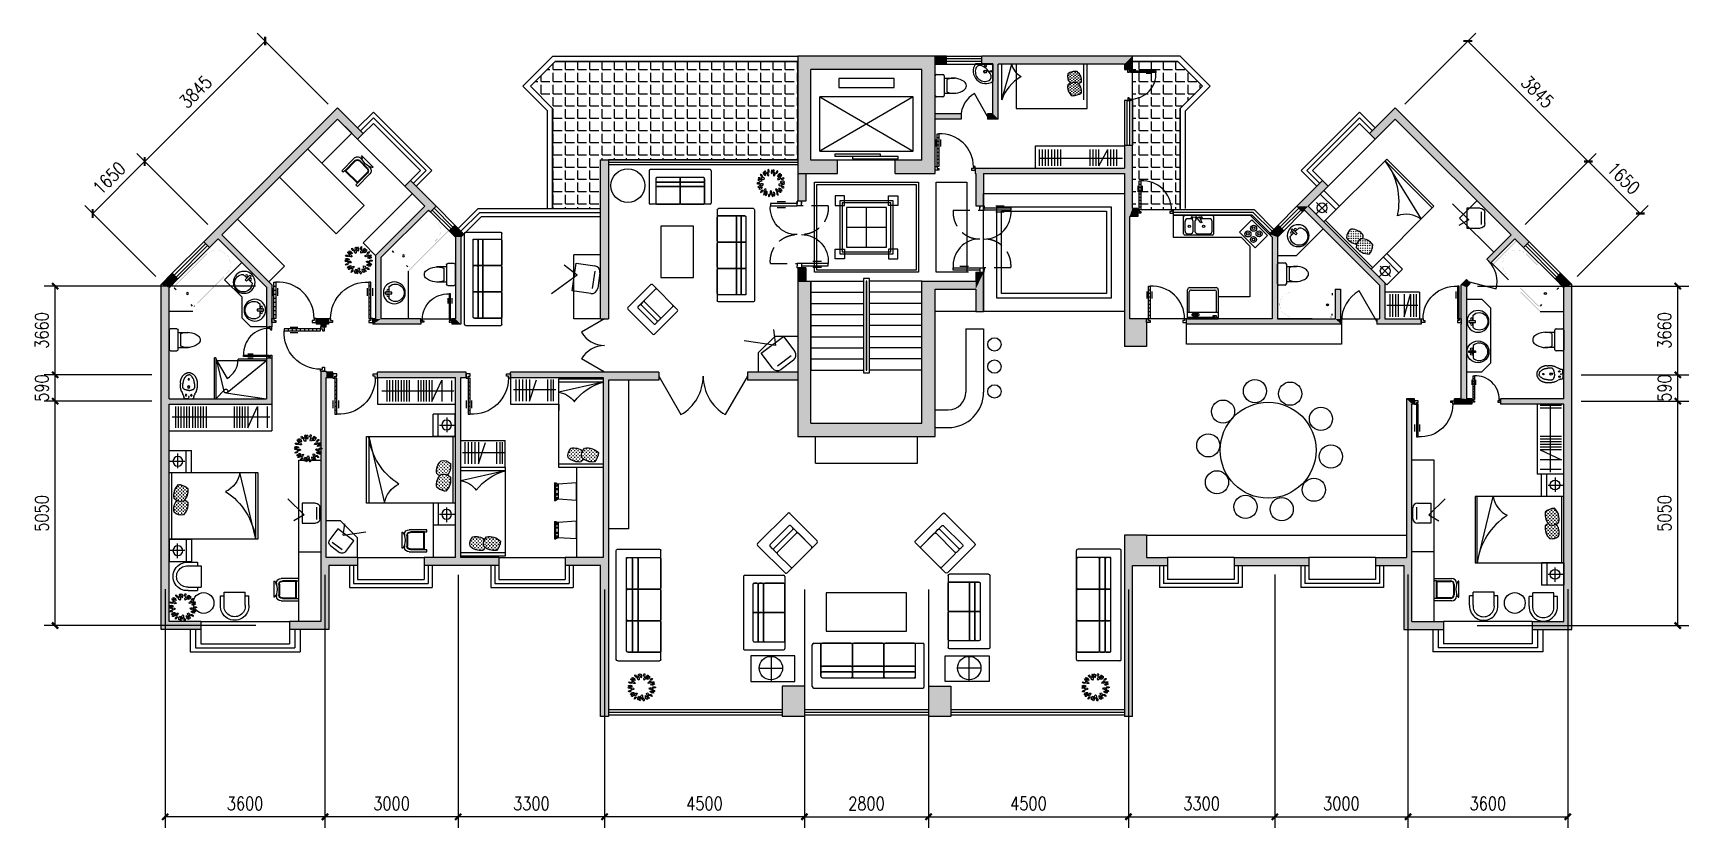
# Model space of a CAD drawing. Header units: millimetres. Extents: x 793 to 38097, y 481 to 18381.
import ezdxf
from ezdxf.enums import TextEntityAlignment as Align

# ---------------------------------------------------------------- set-up
doc = ezdxf.new("R2010")
doc.units = ezdxf.units.MM
doc.linetypes.add('DASHED2', pattern=[0.375, 0.25, -0.125])
for name, color, linetype in [('BL', 7, 'Continuous'), ('DIM', 15, 'Continuous'), ('H', 13, 'Continuous'), ('J', 7, 'Continuous'), ('OA_FURNITURE', 7, 'Continuous'), ('PUB_H', 13, 'Continuous'), ('T', 7, 'Continuous'), ('TOILET', 7, 'Continuous'), ('TOTHER', 7, 'Continuous'), ('W', 2, 'Continuous'), ('WALL', 4, 'Continuous'), ('WC', 10, 'Continuous'), ('WINDOW_TEXT', 7, 'Continuous')]:
    doc.layers.add(name, color=color, linetype=linetype)
doc.styles.add('CHINA', font='romant', dxfattribs={"width": 0.8, "height": 150, "bigfont": 'fs64f'})
doc.styles.add('DIM_FONT', font='SIMPLEX.shx', dxfattribs={"width": 0.8})
doc.styles.add('SIMPLEX', font='SIMPLEX.SHX')
doc.styles.get("Standard").update_dxf_attribs({"font": 'arial.ttf'})
doc.dimstyles.new('DIMN', dxfattribs={"dimtxt": 300, "dimasz": 1, "dimexe": 250, "dimexo": 300, "dimgap": 150, "dimtad": 1, "dimdec": 0, "dimdsep": 46, "dimtxsty": 'DIM_FONT', "dimblk": '_DIMX', "dimblk1": 'ARCHTICK', "dimblk2": 'ARCHTICK', "dimcen": 0.1, "dimclrt": 7, "dimadec": 0, "dimazin": 0, "dimtfac": 1, "dimtdec": 0, "dimtix": 1, "dimtmove": 2, "dimatfit": 3, "dimldrblk": '_DIMX', "dimfxl": 1, "dimtolj": 1, "dimtzin": 0, "dimarcsym": 0})

msp = doc.modelspace()

# ---------------------------------------------------------------- texts
at = {"layer": 'WALL', "style": 'SIMPLEX', "flags": 9}
msp.add_attdef('A', text='', height=1, rotation=135, dxfattribs=at).set_placement((28493.5, 14130.7), align=Align.MIDDLE)

# ---------------------------------------------------------------- blocks, each defined once
blk = doc.blocks.new('M_C22')
at = {"linetype": 'Continuous'}
for centre, radius in [((-415, 1320), 261), ((462, 1344), 261), ((-1126, 775), 261), ((0, 0), 1080), ((1102, 799), 261), ((-1363, 16), 261), ((1363, -7), 261), ((-1079, -789), 261), ((1126, -789), 261), ((-415, -1287), 261), ((439, -1287), 261)]:
    blk.add_circle(centre, radius, dxfattribs=at)
at = {"width": 0.8, "flags": 9}
for tag in ['XSIZE', 'YSIZE']:
    blk.add_attdef(tag, (0, 0), '', height=0.5, dxfattribs=at)
blk = doc.blocks.new('80217094134052')
for p, q in [((274, 60), (1533, 1319)), ((299, 0), (1575, 1276)), ((324, -60), (1618, 1234)), ((-299, 60), (274, 60)), ((-299, 0), (299, 0)), ((-299, -60), (324, -60))]:
    blk.add_line(p, q)
at = {"style": 'SIMPLEX', "flags": 9}
blk.add_attdef('A', text='', height=1, dxfattribs=at).set_placement((0, 0), align=Align.MIDDLE)
blk = doc.blocks.new('_ARCHTICK')
at = {"color": 0, "linetype": 'ByBlock', "const_width": 0.15}
blk.add_lwpolyline([(-0.5, -0.5), (0.5, 0.5)], dxfattribs=at)
blk = doc.blocks.new('_DIMX')
at = {"const_width": 50}
blk.add_lwpolyline([(-70, -70), (70, 70)], dxfattribs=at)
blk = doc.blocks.new('M_C34BMF')
at = {"layer": 'OA_FURNITURE'}
for p, q in [((-1031, 627), (1015, 627)), ((-896, 8), (-896, 627)), ((881, -19), (881, 627)), ((-1058, -186), (-1058, 600)), ((1042, -186), (1042, 600)), ((-1031, -213), (1015, -213)), ((-869, -19), (881, -19))]:
    blk.add_line(p, q, dxfattribs=at)
for points in [[(-869, 196), (-331, 196, 0.414214), (-304, 223), (-304, 600, 0.414214), (-331, 627), (-869, 627, 0.414214), (-896, 600), (-896, 223, 0.414214)], [(-277, 196), (261, 196, 0.414214), (288, 223), (288, 600, 0.414214), (261, 627), (-277, 627, 0.414214), (-304, 600), (-304, 223, 0.414214)], [(315, 196), (854, 196, 0.414214), (881, 223), (881, 600, 0.414214), (854, 627), (315, 627, 0.414214), (288, 600), (288, 223, 0.414214)], [(-869, 89), (-331, 89, 0.414214), (-304, 115), (-304, 169, 0.414214), (-331, 196), (-869, 196, 0.414214), (-896, 169), (-896, 115, 0.414214)], [(-869, -19), (-331, -19, 0.414214), (-304, 8), (-304, 62, 0.414214), (-331, 89), (-869, 89, 0.414214), (-896, 62), (-896, 8, 0.414214)], [(-277, 89), (261, 89, 0.414214), (288, 115), (288, 169, 0.414214), (261, 196), (-277, 196, 0.414214), (-304, 169), (-304, 115, 0.414214)], [(-277, -19), (261, -19, 0.414214), (288, 8), (288, 62, 0.414214), (261, 89), (-277, 89, 0.414214), (-304, 62), (-304, 8, 0.414214)], [(315, 89), (854, 89, 0.414214), (881, 115), (881, 169, 0.414214), (854, 196), (315, 196, 0.414214), (288, 169), (288, 115, 0.414214)], [(315, -19), (854, -19, 0.414214), (881, 8), (881, 62, 0.414214), (854, 89), (315, 89, 0.414214), (288, 62), (288, 8, 0.414214)]]:
    blk.add_lwpolyline(points, format="xyb", close=True, dxfattribs=at)
for centre, start, end in [((-1031, 600), 90, 180), ((1015, 600), 0, 90), ((-869, 8), 180, 270), ((854, 8), 270, 0), ((-1031, -186), 180, 270), ((1015, -186), 270, 0)]:
    blk.add_arc(centre, 26.9, start, end, dxfattribs=at)
at = {"style": 'DIM_FONT', "width": 0.8, "flags": 9}
for tag in ['XSIZE', 'YSIZE']:
    blk.add_attdef(tag, (0, 0), '', height=0.5, dxfattribs=at)
blk = doc.blocks.new('*D67')
at = {"layer": 'DEFPOINTS', "color": 0, "transparency": 16777216}
for p in [(7369, 6484), (3769, 6154), (3769, 731)]:
    blk.add_point(p, dxfattribs=at)
at = {"layer": 'DIM', "color": 0, "lineweight": -2, "transparency": 16777216}
for p, q in [((7369, 6184), (7369, 481)), ((3769, 5854), (3769, 481)), ((7368, 731), (3770, 731))]:
    blk.add_line(p, q, dxfattribs=at)
at = {"layer": 'DIM', "color": 0, "lineweight": -2, "transparency": 16777216, "rotation": 180}
blk.add_blockref('_DIMX', (3769, 731), dxfattribs=at)
at = {"layer": 'DIM', "color": 0, "lineweight": -2, "transparency": 16777216}
blk.add_blockref('_DIMX', (7369, 731), dxfattribs=at)
at = {"layer": 'DIM', "color": 7, "transparency": 16777216, "insert": (5569, 1031), "char_height": 300, "attachment_point": 5, "style": 'DIM_FONT'}
blk.add_mtext('\\A1;3600', dxfattribs=at)
blk = doc.blocks.new('*D68')
at = {"layer": 'DEFPOINTS', "color": 0, "transparency": 16777216}
for p in [(7369, 6484), (10369, 6484), (7369, 731)]:
    blk.add_point(p, dxfattribs=at)
at = {"layer": 'DIM', "color": 0, "lineweight": -2, "transparency": 16777216}
for p, q in [((7369, 6184), (7369, 481)), ((10369, 6184), (10369, 481)), ((10368, 731), (7370, 731))]:
    blk.add_line(p, q, dxfattribs=at)
at = {"layer": 'DIM', "color": 0, "lineweight": -2, "transparency": 16777216, "rotation": 180}
blk.add_blockref('_DIMX', (7369, 731), dxfattribs=at)
at = {"layer": 'DIM', "color": 0, "lineweight": -2, "transparency": 16777216}
blk.add_blockref('_DIMX', (10369, 731), dxfattribs=at)
at = {"layer": 'DIM', "color": 7, "transparency": 16777216, "insert": (8869, 1031), "char_height": 300, "attachment_point": 5, "style": 'DIM_FONT'}
blk.add_mtext('\\A1;3000', dxfattribs=at)
blk = doc.blocks.new('*D69')
at = {"layer": 'DEFPOINTS', "color": 0, "transparency": 16777216}
for p in [(10369, 6484), (13669, 6150), (10369, 731)]:
    blk.add_point(p, dxfattribs=at)
at = {"layer": 'DIM', "color": 0, "lineweight": -2, "transparency": 16777216}
for p, q in [((10369, 6184), (10369, 481)), ((13669, 5850), (13669, 481)), ((13668, 731), (10370, 731))]:
    blk.add_line(p, q, dxfattribs=at)
at = {"layer": 'DIM', "color": 0, "lineweight": -2, "transparency": 16777216, "rotation": 180}
blk.add_blockref('_DIMX', (10369, 731), dxfattribs=at)
at = {"layer": 'DIM', "color": 0, "lineweight": -2, "transparency": 16777216}
blk.add_blockref('_DIMX', (13669, 731), dxfattribs=at)
at = {"layer": 'DIM', "color": 7, "transparency": 16777216, "insert": (12019, 1031), "char_height": 300, "attachment_point": 5, "style": 'DIM_FONT'}
blk.add_mtext('\\A1;3300', dxfattribs=at)
blk = doc.blocks.new('*D70')
at = {"layer": 'DEFPOINTS', "color": 0, "transparency": 16777216}
for p in [(13669, 6150), (18169, 6150), (13669, 731)]:
    blk.add_point(p, dxfattribs=at)
at = {"layer": 'DIM', "color": 0, "lineweight": -2, "transparency": 16777216}
for p, q in [((13669, 5850), (13669, 481)), ((18169, 5850), (18169, 481)), ((18168, 731), (13670, 731))]:
    blk.add_line(p, q, dxfattribs=at)
at = {"layer": 'DIM', "color": 0, "lineweight": -2, "transparency": 16777216, "rotation": 180}
blk.add_blockref('_DIMX', (13669, 731), dxfattribs=at)
at = {"layer": 'DIM', "color": 0, "lineweight": -2, "transparency": 16777216}
blk.add_blockref('_DIMX', (18169, 731), dxfattribs=at)
at = {"layer": 'DIM', "color": 7, "transparency": 16777216, "insert": (15919, 1031), "char_height": 300, "attachment_point": 5, "style": 'DIM_FONT'}
blk.add_mtext('\\A1;4500', dxfattribs=at)
blk = doc.blocks.new('80217103047940')
for p, q in [((-1955, 60), (1955, 60)), ((-1955, 0), (1955, 0)), ((-1955, -60), (1955, -60))]:
    blk.add_line(p, q)
at = {"style": 'SIMPLEX', "flags": 9}
blk.add_attdef('A', text='', height=1, dxfattribs=at).set_placement((0, 0), align=Align.MIDDLE)
blk = doc.blocks.new('M_F22')
for centre, radius, start, end in [((-1969, -307), 339, 42.86392, 138.57818), ((-1861, -14), 573, 38.65709, 111.15834), ((-1651, 768), 486, 210.70899, 299.10644), ((-1853, 584), 266, 13.31145, 125.5828), ((-1727, 923), 307, 203.4613, 295.43295), ((-1680, 1042), 339, 2.86392, 98.57818), ((-1340, 1458), 399, 191.70154, 269.74057), ((-1364, 522), 376, 13.2488, 122.58322), ((-1177, 985), 417, 200.50355, 295.32847), ((-745, 1661), 486, 170.70899, 259.10644), ((-1409, 1198), 573, 358.65709, 71.15834), ((-704, 1829), 307, 163.4613, 255.43295), ((-1018, 1651), 266, 333.31145, 85.5828), ((-242, 1523), 417, 160.50355, 255.32847), ((-684, 1289), 376, 333.2488, 82.58322), ((-63, 1991), 399, 151.70154, 229.74057), ((-591, 1891), 339, 322.86392, 58.57818), ((523, 1764), 486, 130.70899, 219.10644), ((-284, 1836), 573, 318.65709, 31.15834), ((662, 1865), 307, 123.4613, 215.43295), ((819, 1335), 417, 120.50355, 215.32847), ((307, 1931), 266, 293.31145, 45.5828), ((331, 1439), 376, 293.2488, 42.58322), ((1257, 1578), 399, 111.70154, 189.74057), ((788, 1841), 339, 282.86392, 18.57818), ((1560, 1027), 486, 90.70899, 179.10644), ((988, 1601), 573, 278.65709, 351.15834), ((1511, 508), 417, 80.50355, 175.32847), ((1204, 902), 376, 253.2488, 2.58322), ((1732, 1016), 307, 83.4613, 175.43295), ((1502, 1294), 266, 253.31145, 5.5828), ((1881, -204), 486, 50.70899, 139.10644), ((1812, 603), 573, 238.65709, 311.15834), ((2003, 413), 399, 71.70154, 149.74057), ((1813, 916), 339, 242.86392, 338.57818), ((-1976, 230), 399, 231.70154, 309.74057), ((-1807, -769), 266, 53.31145, 165.5828), ((-1928, -429), 307, 243.4613, 335.43295), ((-1429, -1233), 573, 78.65709, 151.15834), ((-1770, -498), 486, 250.70899, 339.10644), ((-1393, -503), 376, 53.2488, 162.58322), ((-1547, -28), 417, 240.50355, 335.32847), ((-1323, -1527), 339, 82.86392, 178.57818), ((-1674, -1120), 399, 271.70154, 349.74057), ((-902, -1777), 266, 93.31145, 205.5828), ((-1213, -1593), 307, 283.4613, 15.43295), ((-756, -1306), 376, 93.2488, 202.58322), ((-1179, -1041), 417, 280.50355, 15.32847), ((-314, -1889), 573, 118.65709, 191.15834), ((-1048, -1545), 486, 290.70899, 19.10644), ((-44, -2046), 339, 122.86392, 218.57818), ((-574, -1959), 399, 311.70154, 29.74057), ((249, -1512), 376, 133.2488, 242.58322), ((-246, -1581), 417, 320.50355, 55.32847), ((439, -1967), 266, 133.31145, 245.5828), ((83, -2026), 307, 323.4613, 55.43295), ((962, -1675), 573, 158.65709, 231.15834), ((179, -1883), 486, 330.70899, 59.10644), ((1151, -1025), 376, 173.2488, 282.58322), ((816, -1395), 417, 0.50355, 95.32847), ((1270, -1621), 339, 162.86392, 258.57818), ((808, -1896), 399, 351.70154, 69.74057), ((1510, -570), 417, 40.50355, 135.32847), ((1528, -71), 376, 213.2488, 322.58322), ((1335, -1353), 486, 10.70899, 99.10644), ((1801, -691), 573, 198.65709, 271.15834), ((1589, -1250), 266, 173.31145, 285.5828), ((1354, -1524), 307, 3.4613, 95.43295), ((1825, -959), 399, 31.70154, 109.74057), ((2003, -452), 339, 202.86392, 298.57818), ((2005, -323), 307, 43.4613, 135.43295), ((2009, 38), 266, 213.31145, 325.5828)]:
    blk.add_arc(centre, radius, start, end)
at = {"width": 0.8, "flags": 9}
for tag in ['XSIZE', 'YSIZE']:
    blk.add_attdef(tag, (0, 0), '', height=0.5, dxfattribs=at)
blk = doc.blocks.new('80217103041020')
for p, q in [((-1955, 60), (1955, 60)), ((-1955, 0), (1955, 0)), ((-1955, -60), (1955, -60))]:
    blk.add_line(p, q)
at = {"style": 'SIMPLEX', "flags": 9}
blk.add_attdef('A', text='', height=1, dxfattribs=at).set_placement((0, 0), align=Align.MIDDLE)
blk = doc.blocks.new('80217103044592')
for p, q in [((-1400, 60), (1400, 60)), ((-1400, 0), (1400, 0)), ((-1400, -60), (1400, -60))]:
    blk.add_line(p, q)
at = {"style": 'SIMPLEX', "flags": 9}
blk.add_attdef('A', text='', height=1, dxfattribs=at).set_placement((0, 0), align=Align.MIDDLE)
blk = doc.blocks.new('M_E4')
for p, q in [((670, -80), (670, -137)), ((670, -86), (670, -97)), ((670, -663), (670, -614))]:
    blk.add_line(p, q)
at = {"const_width": 1.5}
for points in [[(-750, -750), (-750, 0)], [(-750, 0), (750, 0)], [(750, 0), (750, -750)], [(608, -56), (640, -56)], [(670, -90), (670, -656)], [(670, -663), (670, -655)], [(750, -750), (-750, -750)]]:
    blk.add_lwpolyline(points, dxfattribs=at)
for points in [[(-399, -56, 0.930688), (-388, -693, 0.930688)], [(670, -86, 0.414214), (640, -56, 0.414214)], [(670, -90, 0.041784), (670, -85, 0.412615)], [(640, -693, 0.414214), (670, -663, 0.414214)]]:
    blk.add_lwpolyline(points, format="xyb", dxfattribs=at)
at = {"const_width": 1.5, "flags": 128}
for points in [[(-399, -56), (608, -56)], [(-399, -694), (645, -692)]]:
    blk.add_lwpolyline(points, dxfattribs=at)
for radius in [25, 23]:
    blk.add_circle((550, -381), radius)
blk.add_arc((640, -663), 30, 270, 280.176)
at = {"width": 0.8, "flags": 9}
for tag in ['XSIZE', 'YSIZE']:
    blk.add_attdef(tag, (0, 0), '', height=0.5, dxfattribs=at)
blk = doc.blocks.new('_DBLK')
blk.add_line((-0.5, 0), (0, -0.866))
blk.add_arc((-0.5, 0), 1, 300, 0)
at = {"style": 'SIMPLEX', "flags": 9}
blk.add_attdef('A', text='', height=1, dxfattribs=at).set_placement((0, 1.5), align=Align.MIDDLE)
blk = doc.blocks.new('*X17')
at = {"color": 0}
for p, q in [((284850, 2250), (284869, 2250)), ((284859, 2241), (284859, 2259)), ((284888, 2288), (284906, 2288)), ((284897, 2278), (284897, 2297)), ((284925, 2250), (284944, 2250)), ((284933, 2325), (284944, 2325)), ((284934, 2316), (284934, 2326)), ((284934, 2241), (284934, 2259)), ((284962, 2288), (284981, 2288)), ((284972, 2278), (284972, 2297)), ((285000, 2325), (285019, 2325)), ((285000, 2250), (285019, 2250)), ((285009, 2316), (285009, 2334)), ((285009, 2241), (285009, 2259)), ((285038, 2288), (285056, 2288)), ((285047, 2278), (285047, 2297)), ((285075, 2325), (285094, 2325)), ((285075, 2250), (285094, 2250)), ((285084, 2316), (285084, 2334)), ((285084, 2241), (285084, 2259)), ((285112, 2288), (285131, 2288)), ((285122, 2278), (285122, 2297)), ((285150, 2250), (285169, 2250)), ((285159, 2241), (285159, 2259)), ((285188, 2288), (285206, 2288)), ((285197, 2278), (285197, 2297)), ((285225, 2250), (285244, 2250)), ((285234, 2316), (285234, 2323)), ((285234, 2241), (285234, 2259)), ((285240, 2325), (285244, 2325)), ((285262, 2288), (285281, 2288)), ((285272, 2278), (285272, 2297)), ((285300, 2325), (285319, 2325)), ((285300, 2250), (285319, 2250)), ((285309, 2316), (285309, 2334)), ((285309, 2241), (285309, 2259)), ((285338, 2288), (285356, 2288)), ((285347, 2278), (285347, 2297)), ((285375, 2325), (285394, 2325)), ((285375, 2250), (285394, 2250)), ((285384, 2316), (285384, 2334)), ((285384, 2241), (285384, 2259)), ((285412, 2288), (285431, 2288)), ((285422, 2278), (285422, 2297)), ((285450, 2325), (285452, 2325)), ((285450, 2250), (285469, 2250)), ((285459, 2316), (285459, 2316)), ((285459, 2241), (285459, 2259)), ((284817, 2212), (284831, 2212)), ((284822, 2203), (284822, 2222)), ((284850, 2175), (284869, 2175)), ((284856, 2100), (284869, 2100)), ((284859, 2166), (284859, 2184)), ((284859, 2094), (284859, 2109)), ((284888, 2212), (284906, 2212)), ((284888, 2138), (284906, 2138)), ((284888, 2062), (284906, 2062)), ((284897, 2203), (284897, 2222)), ((284897, 2128), (284897, 2147)), ((284897, 2053), (284897, 2072)), ((284925, 2175), (284944, 2175)), ((284925, 2100), (284944, 2100)), ((284934, 2166), (284934, 2184)), ((284934, 2091), (284934, 2109)), ((284962, 2212), (284981, 2212)), ((284962, 2138), (284981, 2138)), ((284962, 2062), (284981, 2062)), ((284972, 2203), (284972, 2222)), ((284972, 2128), (284972, 2147)), ((284972, 2053), (284972, 2072)), ((285000, 2175), (285019, 2175)), ((285000, 2100), (285019, 2100)), ((285009, 2166), (285009, 2184)), ((285009, 2091), (285009, 2109)), ((285038, 2212), (285056, 2212)), ((285038, 2138), (285056, 2138)), ((285038, 2062), (285056, 2062)), ((285047, 2203), (285047, 2222)), ((285047, 2128), (285047, 2147)), ((285047, 2053), (285047, 2072)), ((285075, 2175), (285094, 2175)), ((285075, 2100), (285094, 2100)), ((285084, 2166), (285084, 2184)), ((285084, 2091), (285084, 2109)), ((285112, 2212), (285131, 2212)), ((285112, 2138), (285131, 2138)), ((285122, 2203), (285122, 2222)), ((285122, 2128), (285122, 2147)), ((285150, 2175), (285169, 2175)), ((285150, 2100), (285151, 2100)), ((285159, 2166), (285159, 2184)), ((285159, 2106), (285159, 2109)), ((285163, 2100), (285169, 2100)), ((285188, 2212), (285206, 2212)), ((285188, 2138), (285206, 2138)), ((285188, 2062), (285206, 2062)), ((285197, 2203), (285197, 2222)), ((285197, 2128), (285197, 2147)), ((285197, 2053), (285197, 2072)), ((285225, 2175), (285244, 2175)), ((285225, 2100), (285244, 2100)), ((285234, 2166), (285234, 2184)), ((285234, 2091), (285234, 2109)), ((285262, 2212), (285281, 2212)), ((285262, 2138), (285281, 2138)), ((285262, 2062), (285281, 2062)), ((285272, 2203), (285272, 2222)), ((285272, 2128), (285272, 2147)), ((285272, 2053), (285272, 2072)), ((285300, 2175), (285319, 2175)), ((285300, 2100), (285319, 2100)), ((285309, 2166), (285309, 2184)), ((285309, 2091), (285309, 2109)), ((285338, 2212), (285356, 2212)), ((285338, 2138), (285356, 2138)), ((285338, 2062), (285356, 2062)), ((285347, 2203), (285347, 2222)), ((285347, 2128), (285347, 2147)), ((285347, 2053), (285347, 2072)), ((285375, 2175), (285394, 2175)), ((285375, 2100), (285394, 2100)), ((285384, 2166), (285384, 2184)), ((285384, 2091), (285384, 2109)), ((285412, 2212), (285431, 2212)), ((285412, 2138), (285431, 2138)), ((285422, 2203), (285422, 2222)), ((285422, 2128), (285422, 2147)), ((285450, 2175), (285469, 2175)), ((285450, 2100), (285458, 2100)), ((285459, 2166), (285459, 2184)), ((285459, 2101), (285459, 2109)), ((285488, 2212), (285500, 2212)), ((285488, 2138), (285497, 2138)), ((285497, 2203), (285497, 2222)), ((285497, 2138), (285497, 2147))]:
    blk.add_line(p, q, dxfattribs=at)
blk = doc.blocks.new('_C2ZTH')
for p, q in [((-500, 750), (-500, 1250)), ((0, 1250), (-500, 1250)), ((-385, 750), (-385, 1250)), ((-191, 1178), (-191, 849)), ((0, 750), (0, 1250)), ((0, 750), (-500, 750)), ((-353, 1001), (2, 1001)), ((0, -750), (-500, -750)), ((-500, -750), (-500, -1250)), ((-385, -750), (-385, -1250)), ((-353, -1001), (2, -1001)), ((-191, -1178), (-191, -849)), ((0, -750), (0, -1250)), ((0, -1250), (-500, -1250))]:
    blk.add_line(p, q)
for centre in [(-196, 1006), (-196, -1006)]:
    blk.add_circle(centre, 110)
at = {"layer": 'J'}
for p, q in [((-2000, 750), (-2000, -750)), ((0, 750), (-2000, 750)), ((-1950, -750), (-1594, 750)), ((-1950, -750), (-1950, 750)), ((-50, 750), (-50, -750)), ((0, -750), (0, 750)), ((-2000, -750), (0, -750))]:
    blk.add_line(p, q, dxfattribs=at)
for centre, radius, start, end in [((-1023, 844), 578, 189.3238, 244.457), ((-93, 341), 328, 170.9132, 225.9541), ((-194, 156), 326, 92.7966, 133.2149), ((-458, 228), 354, 350.3657, 45.5224), ((-468, -936), 1493, 122.587, 172.8499), ((-93, 35), 328, 170.9132, 225.9541), ((-194, -151), 326, 118.3278, 133.2149), ((-270, 322), 222, 256.7256, 316.496), ((-458, -78), 354, 350.3657, 34.9896), ((-270, 15), 222, 256.7256, 316.496)]:
    blk.add_arc(centre, radius, start, end, dxfattribs=at)
at = {"layer": 'J', "rotation": 270}
blk.add_blockref('*X17', (-2455, 285295), dxfattribs=at)
at = {"style": 'DIM_FONT', "width": 0.8, "flags": 9}
for tag in ['XSIZE', 'YSIZE']:
    blk.add_attdef(tag, (0, 0), '', height=0.5, dxfattribs=at)
blk = doc.blocks.new('M_C3')
for p, q in [((-319, 296), (-319, 84)), ((-319, 84), (-239, 84)), ((-239, 296), (-239, 0)), ((-239, 0), (239, 0)), ((239, 296), (239, 0)), ((239, 84), (319, 84)), ((319, 296), (319, 84))]:
    blk.add_line(p, q)
for radius, start, end in [(320, 356.4494, 183.5506), (240, 355.2636, 184.7364)]:
    blk.add_arc((0, 316), radius, start, end)
at = {"width": 0.8, "flags": 9}
for tag in ['YSIZE', 'XSIZE', 'XSIZE', 'YSIZE']:
    blk.add_attdef(tag, (0, 0), '', height=0.5, dxfattribs=at)
blk = doc.blocks.new('*D74')
at = {"layer": 'DEFPOINTS', "color": 0, "transparency": 16777216}
for p in [(1290, 12684), (6106, 12684), (3769, 10684)]:
    blk.add_point(p, dxfattribs=at)
at = {"layer": 'DIM', "color": 0, "lineweight": -2, "transparency": 16777216}
for p, q in [((5806, 12684), (1040, 12684)), ((1290, 10685), (1290, 12683)), ((3469, 10684), (1040, 10684))]:
    blk.add_line(p, q, dxfattribs=at)
for p, rotation in [((1290, 12684), 90), ((1290, 10684), 270)]:
    blk.add_blockref('_DIMX', p, dxfattribs=dict(at, rotation=rotation))
at = {"layer": 'DIM', "color": 7, "transparency": 16777216, "insert": (990, 11684), "char_height": 300, "attachment_point": 5, "rotation": 90, "style": 'DIM_FONT'}
blk.add_mtext('\\A1;3660', dxfattribs=at)
blk = doc.blocks.new('*D75')
at = {"layer": 'DEFPOINTS', "color": 0, "transparency": 16777216}
for p in [(1290, 10091), (3769, 10091), (6112, 5037)]:
    blk.add_point(p, dxfattribs=at)
at = {"layer": 'DIM', "color": 0, "lineweight": -2, "transparency": 16777216}
for p, q in [((3469, 10091), (1040, 10091)), ((1290, 5038), (1290, 10090)), ((5812, 5037), (1040, 5037))]:
    blk.add_line(p, q, dxfattribs=at)
for p, rotation in [((1290, 10091), 90), ((1290, 5037), 270)]:
    blk.add_blockref('_DIMX', p, dxfattribs=dict(at, rotation=rotation))
at = {"layer": 'DIM', "color": 7, "transparency": 16777216, "insert": (990, 7564), "char_height": 300, "attachment_point": 5, "rotation": 90, "style": 'DIM_FONT'}
blk.add_mtext('\\A1;5050', dxfattribs=at)
blk = doc.blocks.new('_B0MWI')
for p, q in [((-0.62, 3.278), (0.62, 3.278)), ((-0.62, 0.5), (-0.62, 3.278)), ((0.62, 0.5), (0.62, 3.278)), ((-0.56, 2.778), (0.56, 2.778)), ((-0.56, 0.5), (-0.56, 2.778)), ((0.56, 0.5), (0.56, 2.778)), ((-0.5, 2.278), (0.5, 2.278)), ((-0.5, 0.5), (-0.5, 2.278)), ((0.5, 0.5), (0.5, 2.278)), ((-0.5, -0.5), (0.5, -0.5))]:
    blk.add_line(p, q)
blk = doc.blocks.new('M_B0OPK')
for p, q in [((-0.5, 0.5), (0.5, 0.5)), ((0.5, 0.167), (-0.5, 0.167)), ((0.5, -0.167), (-0.5, -0.167)), ((-0.5, -0.5), (0.5, -0.5))]:
    blk.add_line(p, q)
blk = doc.blocks.new('M_E1PCP')
at = {"color": 7}
for p, q in [((-355, 188), (-333, 189)), ((-165, 161), (-140, 149)), ((-140, 149), (-120, 139)), ((-37, 108), (-20, 102)), ((0, -2), (0, 78)), ((-355, -191), (-333, -192)), ((-165, -164), (-140, -152)), ((-140, -152), (-120, -142)), ((-37, -111), (-20, -105))]:
    blk.add_line(p, q, dxfattribs=at)
blk.add_line((0, 78), (0, -81))
for points in [[(-191, -1, 0.026732), (-191, 19, 0.044412), (-192, 31), (-197, 53, 0.003241), (-201, 68, 0.010368), (-202, 72, 0.025515), (-203, 75, 0.005439), (-209, 90, 0.01466), (-215, 102, 0.024326), (-219, 109, 0.063239), (-223, 114, 0.025626), (-235, 124, 0.025997), (-246, 131, 0.080846), (-250, 134, 0.033045), (-256, 133, 0.01801), (-267, 134, 0.003236), (-280, 134, 0.009898), (-284, 134, 0.020427), (-294, 133, -0.021622), (-303, 132, -0.016061), (-309, 132, 0.013577), (-316, 132, 0.015027), (-326, 132, 0.020407), (-333, 131, 0.030584), (-341, 129, -0.023862), (-352, 127, -0.011863), (-360, 125, 0.012332), (-369, 124, 0.033159), (-374, 122, -0.033952), (-381, 122, -0.08996), (-386, 121, 0.077977), (-393, 121, 0.017687), (-401, 119, 0.02018), (-407, 118, 0.010803), (-419, 114, 0.015414), (-428, 110), (-441, 104, -0.014227), (-450, 101, 0.020501), (-456, 99, 0.07853), (-461, 95, -0.047696), (-468, 90, -0.03519), (-477, 85, 0.057732), (-482, 82, 0.015046), (-487, 78, -0.012786), (-493, 74), (-502, 66), (-511, 59), (-523, 49, 0.071316), (-526, 45, 0.026602), (-532, 35, 0.028329), (-536, 25, 0.088986), (-537, 22), (-537, 12), (-537, 0)], [(-191, -1, -0.026732), (-191, -22, -0.044412), (-193, -34), (-198, -56, -0.003241), (-201, -70, -0.010368), (-203, -75, -0.025515), (-204, -78, -0.005439), (-210, -93, -0.01466), (-216, -105, -0.024326), (-220, -112, -0.063239), (-224, -116, -0.025626), (-236, -126, -0.025997), (-247, -133, -0.080846), (-251, -136, -0.033045), (-257, -136, -0.01801), (-268, -136, -0.003236), (-281, -136, -0.009898), (-285, -136, -0.020427), (-295, -135, 0.021622), (-304, -134, 0.016061), (-310, -134, -0.013577), (-317, -134, -0.015027), (-327, -134, -0.020407), (-334, -133, -0.030584), (-343, -131, 0.023862), (-353, -128, 0.011863), (-362, -127, -0.012332), (-370, -125, -0.033159), (-376, -123, 0.033952), (-382, -123, 0.08996), (-387, -122, -0.077977), (-394, -122, -0.017687), (-402, -120, -0.02018), (-408, -119, -0.010803), (-420, -115, -0.015414), (-429, -111), (-442, -105, 0.014227), (-451, -102, -0.020501), (-457, -99, -0.07853), (-462, -96, 0.047696), (-469, -90, 0.03519), (-477, -86, -0.057732), (-482, -83, -0.015046), (-487, -79, 0.012786), (-493, -74), (-503, -66), (-512, -59), (-524, -49, -0.071316), (-527, -45, -0.026602), (-532, -35, -0.028329), (-536, -25, -0.088986), (-537, -22), (-537, -12), (-537, 0)]]:
    blk.add_lwpolyline(points, format="xyb", dxfattribs=at)
for centre, radius in [((-440, -1), 15), ((-266, -1), 27), ((-266, -1), 20), ((-82, 59), 17), ((-45, -3), 7.5), ((-78, -59), 17)]:
    blk.add_circle(centre, radius, dxfattribs=at)
for centre, radius, start, end in [((-539, 19), 51.1, 156.415, 174.9821), ((-466, 10), 124, 173.2857, 185.1515), ((-466, 13), 124, 174.9821, 186.8478), ((116, -267), 766, 154.7195, 156.415), ((-509, 29), 74.1, 149.267, 154.7195), ((-99, -215), 551, 147.2013, 149.267), ((-434, 1), 153, 143.2731, 147.2013), ((-375, -43), 226, 139.8051, 143.2731), ((-415, -10), 174, 135.8536, 139.8051), ((-403, -22), 192, 131.9663, 135.8536), ((-375, -53), 234, 128.4465, 131.9663), ((-366, -63), 247, 125.1284, 128.4465), ((-350, -87), 275, 121.9882, 125.1284), ((-353, -81), 269, 118.2556, 121.9882), ((-382, -28), 209, 114.0173, 118.2556), ((-335, -133), 324, 111.0037, 114.0173), ((-371, -39), 223, 107.3747, 111.0037), ((-303, -258), 452, 105.8468, 107.3747), ((-305, -250), 444, 104.3047, 105.8468), ((-322, -183), 375, 101.8891, 104.3047), ((-373, 62), 125, 97.7067, 101.8891), ((-363, -14), 202, 94.0915, 97.7067), ((-331, -463), 652, 92.0805, 94.0915), ((-325, -194), 383, 89.3011, 91.0949), ((-339, -1297), 1486, 88.3911, 89.3011), ((-310, -273), 461, 84.8681, 88.3911), ((-292, -67), 255, 80.1269, 84.8681), ((-323, -247), 437, 78.1775, 80.1269), ((-447, -839), 1042, 76.915, 78.1775), ((-447, -840), 1043, 75.7981, 76.915), ((-217, 70), 105, 72.2692, 75.7981), ((-219, 64), 110, 67.4211, 72.2692), ((-249, -8), 188, 63.7108, 67.4211), ((-97, 189), 54.7, 244.7737, 253.7827), ((-138, 47), 92.9, 66.8703, 73.7827), ((-192, -80), 231, 64.3474, 66.8703), ((73, 473), 382, 244.3474, 246.3082), ((203, 769), 705, 246.3082, 247.8229), ((-28, 203), 94.4, 247.8229, 251.9639), ((-28, 203), 95, 251.9639, 257.0841), ((-91, -74), 190, 73.4605, 77.0841), ((-25, 77), 25.6, 2.2309, 78.1267), ((-54, -7), 114, 71.7241, 72.7084), ((-18, 66), 19.7, 334.8273, 338.8002), ((-466, -16), 124, 173.1522, 185.0179), ((-466, -13), 124, 174.8485, 186.7143), ((-539, -22), 51.1, 185.0179, 203.585), ((116, 264), 766, 203.585, 205.2805), ((-509, -32), 74.1, 205.2805, 210.733), ((-99, 212), 551, 210.733, 212.7987), ((-434, -4), 153, 212.7987, 216.7269), ((-375, 40), 226, 216.7269, 220.1949), ((-415, 7), 174, 220.1949, 224.1464), ((-403, 19), 192, 224.1464, 228.0337), ((-375, 50), 234, 228.0337, 231.5535), ((-366, 60), 247, 231.5535, 234.8716), ((-350, 84), 275, 234.8716, 238.0118), ((-353, 78), 269, 238.0118, 241.7444), ((-382, 25), 209, 241.7444, 245.9827), ((-335, 130), 324, 245.9827, 248.9963), ((-371, 37), 223, 248.9963, 252.6253), ((-303, 255), 452, 252.6253, 254.1532), ((-305, 247), 444, 254.1532, 255.6953), ((-322, 180), 375, 255.6953, 258.1109), ((-373, -64), 125, 258.1109, 262.2933), ((-373, -64), 125, 258.1109, 262.2933), ((-363, 11), 202, 262.2933, 265.9085), ((-331, 460), 652, 265.9085, 267.9195), ((-331, 460), 652, 265.9085, 267.9195), ((-325, 191), 383, 268.9051, 270.6989), ((-339, 1295), 1486, 270.6989, 271.6089), ((-310, 270), 461, 271.6089, 275.1319), ((-292, 64), 255, 275.1319, 279.8731), ((-323, 244), 437, 279.8731, 281.8225), ((-447, 836), 1042, 281.8225, 283.085), ((-447, 837), 1043, 283.085, 284.2019), ((-217, -73), 105, 284.2019, 287.7308), ((-219, -67), 110, 287.7308, 292.5789), ((-249, 5), 188, 292.5789, 296.2892), ((-97, -191), 54.7, 106.2173, 115.2263), ((-192, 77), 231, 293.1297, 295.6526), ((73, -476), 382, 113.6918, 115.6526), ((203, -771), 705, 112.1771, 113.6918), ((-28, -206), 94.4, 108.0361, 112.1771), ((-28, -206), 95, 102.9159, 108.0361), ((-91, 71), 190, 282.9159, 286.5395), ((-25, -80), 25.6, 281.8733, 357.7691), ((-54, 4), 114, 287.2916, 288.2759)]:
    blk.add_arc(centre, radius, start, end, dxfattribs=at)
at = {"width": 0.8, "flags": 9}
for tag in ['XSIZE', 'YSIZE']:
    blk.add_attdef(tag, (0, 0), '', height=0.5, dxfattribs=at)
blk = doc.blocks.new('*D77')
at = {"layer": 'DEFPOINTS', "color": 0, "transparency": 16777216}
for p in [(1290, 10684), (3763, 10684), (1425, 10091)]:
    blk.add_point(p, dxfattribs=at)
at = {"layer": 'DIM', "color": 0, "lineweight": -2, "transparency": 16777216}
for p, q in [((3463, 10684), (1040, 10684)), ((1290, 10685), (1290, 10686)), ((1290, 10091), (1290, 10684)), ((1125, 10091), (1040, 10091)), ((1290, 10090), (1290, 10089))]:
    blk.add_line(p, q, dxfattribs=at)
for p, rotation in [((1290, 10684), 270), ((1290, 10091), 90)]:
    blk.add_blockref('_DIMX', p, dxfattribs=dict(at, rotation=rotation))
at = {"layer": 'DIM', "color": 7, "transparency": 16777216, "insert": (990, 10388), "char_height": 300, "attachment_point": 5, "rotation": 90, "style": 'DIM_FONT'}
blk.add_mtext('\\A1;590', dxfattribs=at)
blk = doc.blocks.new('M_E24TTP')
at = {"layer": 'TOILET', "color": 7}
for p, q in [((-170, 200), (-170, 430)), ((170, 200), (170, 430)), ((-250, 30), (-250, 170)), ((-220, 200), (220, 200)), ((220, 0), (-220, 0)), ((-140, 260), (140, 260)), ((250, 170), (250, 30))]:
    blk.add_line(p, q, dxfattribs=at)
for centre, radius, start, end in [((227, 413), 398, 143.3619, 202.5495), ((0, 590), 110, 33.4509, 146.5491), ((-227, 413), 398, 337.4505, 36.6381), ((-220, 170), 30, 90, 180), ((-220, 30), 30, 180, 270), ((220, 170), 30, 0, 90), ((220, 30), 30, 270, 0)]:
    blk.add_arc(centre, radius, start, end, dxfattribs=at)
at = {"style": 'DIM_FONT', "width": 0.8, "flags": 9}
for tag in ['XSIZE', 'YSIZE']:
    blk.add_attdef(tag, (0, 0), '', height=0.5, dxfattribs=at)
blk = doc.blocks.new('M_E33IEP')
at = {"linetype": 'Continuous'}
for p, q in [((44, -21), (44, 20)), ((44, 20), (194, 20)), ((135, 135), (135, 20)), ((194, 20), (194, -21)), ((194, -21), (44, -21)), ((135, -21), (135, -144))]:
    blk.add_line(p, q, dxfattribs=at)
for centre, radius in [((248, -5), 246), ((106, 56), 26.7), ((105, -55), 26.7)]:
    blk.add_circle(centre, radius, dxfattribs=at)
blk.add_arc((274, -5), 197, 225.2527, 134.7473, dxfattribs=at)
at = {"style": 'DIM_FONT', "width": 0.8, "flags": 9}
for tag in ['XSIZE', 'YSIZE']:
    blk.add_attdef(tag, (0, 0), '', height=0.5, dxfattribs=at)
at = {"linetype": 'Continuous', "style": 'CHINA', "width": 0.8, "flags": 9}
for tag in ['XSIZE', 'YSIZE']:
    blk.add_attdef(tag, (2, -251), '', height=150, dxfattribs=at)
blk = doc.blocks.new('M_C4')
for p, q in [((0, -150), (0, 150)), ((363, 169), (84, 169)), ((100, 250), (350, 250)), ((450, 150), (450, -150)), ((450, -150), (0, -150)), ((187, -107), (57, -336)), ((187, -107), (547, -475))]:
    blk.add_line(p, q)
for centre, start, end in [((100, 150), 90, 180), ((350, 150), 0, 90)]:
    blk.add_arc(centre, 100, start, end)
at = {"flags": 9}
for tag in ['XSIZE', 'YSIZE']:
    blk.add_attdef(tag, (0, 0), '', height=0.5, dxfattribs=at)
at = {"width": 0.8, "flags": 9}
for tag in ['YSIZE', 'XSIZE', 'XSIZE', 'YSIZE']:
    blk.add_attdef(tag, (225, -150), '', height=0.5, dxfattribs=at)
blk = doc.blocks.new('M_A24LXR')
for p, q in [((-0.494, 0.753), (-0.494, 0.578)), ((-0.455, 0.071), (-0.455, 0.888)), ((-0.455, 0.888), (-0.41, 0.888)), ((-0.455, 0.797), (-0.41, 0.797)), ((-0.41, 0.888), (-0.41, 0.071)), ((-0.371, 0.753), (-0.371, 0.578)), ((-0.455, 0.707), (-0.41, 0.707)), ((-0.455, 0.616), (-0.41, 0.616)), ((-0.455, 0.525), (-0.41, 0.525)), ((-0.455, 0.434), (-0.41, 0.434)), ((-0.501, 0.071), (-0.455, 0.071)), ((-0.501, -0.02), (-0.501, 0.071)), ((-0.455, 0.343), (-0.41, 0.343)), ((-0.455, 0.253), (-0.41, 0.253)), ((-0.455, 0.162), (-0.41, 0.162)), ((-0.41, 0.071), (-0.455, 0.071)), ((-0.455, 0.071), (-0.455, 0.026)), ((-0.455, 0.026), (-0.41, 0.026)), ((-0.41, 0.026), (-0.41, -0.02)), ((0.453, 0.026), (0.407, 0.026)), ((0.407, 0.026), (0.407, -0.02)), ((0.498, 0.071), (0.453, 0.071)), ((0.453, 0.071), (0.453, 0.026)), ((0.498, -0.02), (0.498, 0.071)), ((-0.501, -0.02), (-0.501, -0.02)), ((-0.41, -0.02), (-0.501, -0.02)), ((0.407, -0.02), (0.498, -0.02)), ((0.498, -0.02), (0.498, -0.02))]:
    blk.add_line(p, q)
blk.add_arc((-0.364, 0.072), 0.817, 359.9115, 93.1848)
blk = doc.blocks.new('M_C35CAY')
at = {"layer": 'OA_FURNITURE'}
for p, q in [((-675, 1), (675, 1)), ((-550, -574), (-550, 1)), ((550, -574), (550, 1)), ((-700, -754), (-700, -24)), ((700, -754), (700, -24)), ((-525, -599), (525, -599)), ((-675, -779), (675, -779))]:
    blk.add_line(p, q, dxfattribs=at)
for points in [[(-525, -399), (-25, -399, 0.414214), (0, -374), (0, -24, 0.414214), (-25, 1), (-525, 1, 0.414214), (-550, -24), (-550, -374, 0.414214)], [(25, -399), (525, -399, 0.414214), (550, -374), (550, -24, 0.414214), (525, 1), (25, 1, 0.414214), (0, -24), (0, -374, 0.414214)], [(-525, -499), (-25, -499, 0.414214), (0, -474), (0, -424, 0.414214), (-25, -399), (-525, -399, 0.414214), (-550, -424), (-550, -474, 0.414214)], [(-525, -599), (-25, -599, 0.414214), (0, -574), (0, -524, 0.414214), (-25, -499), (-525, -499, 0.414214), (-550, -524), (-550, -574, 0.414214)], [(25, -499), (525, -499, 0.414214), (550, -474), (550, -424, 0.414214), (525, -399), (25, -399, 0.414214), (0, -424), (0, -474, 0.414214)], [(25, -599), (525, -599, 0.414214), (550, -574), (550, -524, 0.414214), (525, -499), (25, -499, 0.414214), (0, -524), (0, -574, 0.414214)]]:
    blk.add_lwpolyline(points, format="xyb", close=True, dxfattribs=at)
for centre, start, end in [((-675, -24), 90, 180), ((675, -24), 360, 90), ((-525, -574), 180, 270), ((525, -574), 270, 360), ((-675, -754), 180, 270), ((675, -754), 270, 360)]:
    blk.add_arc(centre, 25, start, end, dxfattribs=at)
at = {"style": 'DIM_FONT', "width": 0.8, "flags": 9}
for tag in ['XSIZE', 'YSIZE']:
    blk.add_attdef(tag, (0, 0), '', height=0.5, dxfattribs=at)
blk = doc.blocks.new('*X23')
at = {"color": 0}
for p, q in [((284850, 2250), (284869, 2250)), ((284859, 2241), (284859, 2259)), ((284888, 2288), (284906, 2288)), ((284897, 2278), (284897, 2297)), ((284925, 2250), (284944, 2250)), ((284933, 2325), (284944, 2325)), ((284934, 2316), (284934, 2326)), ((284934, 2241), (284934, 2259)), ((284962, 2288), (284981, 2288)), ((284972, 2278), (284972, 2297)), ((285000, 2325), (285019, 2325)), ((285000, 2250), (285019, 2250)), ((285009, 2316), (285009, 2334)), ((285009, 2241), (285009, 2259)), ((285038, 2288), (285056, 2288)), ((285047, 2278), (285047, 2297)), ((285075, 2325), (285094, 2325)), ((285075, 2250), (285094, 2250)), ((285084, 2316), (285084, 2334)), ((285084, 2241), (285084, 2259)), ((285112, 2288), (285131, 2288)), ((285122, 2278), (285122, 2297)), ((285150, 2250), (285169, 2250)), ((285159, 2241), (285159, 2259)), ((285188, 2288), (285206, 2288)), ((285197, 2278), (285197, 2297)), ((285225, 2250), (285244, 2250)), ((285234, 2316), (285234, 2323)), ((285234, 2241), (285234, 2259)), ((285240, 2325), (285244, 2325)), ((285262, 2288), (285281, 2288)), ((285272, 2278), (285272, 2297)), ((285300, 2325), (285319, 2325)), ((285300, 2250), (285319, 2250)), ((285309, 2316), (285309, 2334)), ((285309, 2241), (285309, 2259)), ((285338, 2288), (285356, 2288)), ((285347, 2278), (285347, 2297)), ((285375, 2325), (285394, 2325)), ((285375, 2250), (285394, 2250)), ((285384, 2316), (285384, 2334)), ((285384, 2241), (285384, 2259)), ((285412, 2288), (285431, 2288)), ((285422, 2278), (285422, 2297)), ((285450, 2325), (285452, 2325)), ((285450, 2250), (285469, 2250)), ((285459, 2316), (285459, 2316)), ((285459, 2241), (285459, 2259)), ((284817, 2212), (284831, 2212)), ((284822, 2203), (284822, 2222)), ((284850, 2175), (284869, 2175)), ((284856, 2100), (284869, 2100)), ((284859, 2166), (284859, 2184)), ((284859, 2094), (284859, 2109)), ((284888, 2212), (284906, 2212)), ((284888, 2138), (284906, 2138)), ((284888, 2062), (284906, 2062)), ((284897, 2203), (284897, 2222)), ((284897, 2128), (284897, 2147)), ((284897, 2053), (284897, 2072)), ((284925, 2175), (284944, 2175)), ((284925, 2100), (284944, 2100)), ((284934, 2166), (284934, 2184)), ((284934, 2091), (284934, 2109)), ((284962, 2212), (284981, 2212)), ((284962, 2138), (284981, 2138)), ((284962, 2062), (284981, 2062)), ((284972, 2203), (284972, 2222)), ((284972, 2128), (284972, 2147)), ((284972, 2053), (284972, 2072)), ((285000, 2175), (285019, 2175)), ((285000, 2100), (285019, 2100)), ((285009, 2166), (285009, 2184)), ((285009, 2091), (285009, 2109)), ((285038, 2212), (285056, 2212)), ((285038, 2138), (285056, 2138)), ((285038, 2062), (285056, 2062)), ((285047, 2203), (285047, 2222)), ((285047, 2128), (285047, 2147)), ((285047, 2053), (285047, 2072)), ((285075, 2175), (285094, 2175)), ((285075, 2100), (285094, 2100)), ((285084, 2166), (285084, 2184)), ((285084, 2091), (285084, 2109)), ((285112, 2212), (285131, 2212)), ((285112, 2138), (285131, 2138)), ((285122, 2203), (285122, 2222)), ((285122, 2128), (285122, 2147)), ((285150, 2175), (285169, 2175)), ((285150, 2100), (285151, 2100)), ((285159, 2166), (285159, 2184)), ((285159, 2106), (285159, 2109)), ((285163, 2100), (285169, 2100)), ((285188, 2212), (285206, 2212)), ((285188, 2138), (285206, 2138)), ((285188, 2062), (285206, 2062)), ((285197, 2203), (285197, 2222)), ((285197, 2128), (285197, 2147)), ((285197, 2053), (285197, 2072)), ((285225, 2175), (285244, 2175)), ((285225, 2100), (285244, 2100)), ((285234, 2166), (285234, 2184)), ((285234, 2091), (285234, 2109)), ((285262, 2212), (285281, 2212)), ((285262, 2138), (285281, 2138)), ((285262, 2062), (285281, 2062)), ((285272, 2203), (285272, 2222)), ((285272, 2128), (285272, 2147)), ((285272, 2053), (285272, 2072)), ((285300, 2175), (285319, 2175)), ((285300, 2100), (285319, 2100)), ((285309, 2166), (285309, 2184)), ((285309, 2091), (285309, 2109)), ((285338, 2212), (285356, 2212)), ((285338, 2138), (285356, 2138)), ((285338, 2062), (285356, 2062)), ((285347, 2203), (285347, 2222)), ((285347, 2128), (285347, 2147)), ((285347, 2053), (285347, 2072)), ((285375, 2175), (285394, 2175)), ((285375, 2100), (285394, 2100)), ((285384, 2166), (285384, 2184)), ((285384, 2091), (285384, 2109)), ((285412, 2212), (285431, 2212)), ((285412, 2138), (285431, 2138)), ((285422, 2203), (285422, 2222)), ((285422, 2128), (285422, 2147)), ((285450, 2175), (285469, 2175)), ((285450, 2100), (285458, 2100)), ((285459, 2166), (285459, 2184)), ((285459, 2101), (285459, 2109)), ((285488, 2212), (285500, 2212)), ((285488, 2138), (285497, 2138)), ((285497, 2203), (285497, 2222)), ((285497, 2138), (285497, 2147))]:
    blk.add_line(p, q, dxfattribs=at)
blk = doc.blocks.new('RECTANG')
for p, q in [((1, 1), (0, 1)), ((0, 1), (0, 0)), ((1, 0), (1, 1)), ((0, 0), (1, 0))]:
    blk.add_line(p, q)
blk = doc.blocks.new('_C1LMW')
for p, q in [((-1000, -80), (0, -305)), ((-1000, -80), (0, -80)), ((0, -1920), (-1000, -1920))]:
    blk.add_line(p, q)
for centre, radius, start, end in [((-1289, -1215), 1171, 36.5169, 75.7062), ((81, -828), 530, 98.7955, 144.0982), ((-348, -518), 4.547473508864641e-13, 270, 343.0338), ((-639, -1913), 354, 80.3657, 135.5224), ((-566, -1649), 326, 182.7966, 223.2149), ((-752, -1548), 328, 260.9132, 315.9541), ((-733, -1725), 222, 346.7256, 46.496), ((-332, -1913), 354, 80.3657, 124.9896), ((-426, -1725), 222, 346.7256, 46.496)]:
    blk.add_arc(centre, radius, start, end)
at = {"layer": 'J'}
for centre, radius, start, end in [((-260, -1649), 326, 208.3278, 223.2149), ((-445, -1548), 328, 260.9132, 315.9541)]:
    blk.add_arc(centre, radius, start, end, dxfattribs=at)
at = {"xscale": 1999.996, "yscale": 999.998, "zscale": 1999.996, "rotation": 90}
blk.add_blockref('RECTANG', (0, -2000), dxfattribs=at)
blk.add_blockref('*X23', (-285705, -3910))
at = {"style": 'DIM_FONT', "width": 0.8, "flags": 9}
for tag in ['XSIZE', 'YSIZE']:
    blk.add_attdef(tag, (0, 0), '', height=0.5, dxfattribs=at)
blk = doc.blocks.new('M_C9')
at = {"linetype": 'Continuous'}
for p, q in [((-242, -239), (-242, 159)), ((-192, -191), (-192, 129)), ((-179, -174), (-179, 137)), ((168, 317), (-176, 317)), ((-174, 294), (-130, 273)), ((-142, 259), (-92, 259)), ((-119, 197), (132, 197)), ((-112, 209), (128, 209)), ((88, 259), (158, 259)), ((166, 294), (122, 273)), ((192, 137), (192, -174)), ((208, 129), (208, -191)), ((258, 159), (258, -241)), ((-192, -239), (-242, -239)), ((-192, -191), (-192, -239)), ((208, -191), (-192, -191)), ((192, -174), (-179, -174)), ((258, -241), (207, -241)), ((208, -191), (208, -241))]:
    blk.add_line(p, q, dxfattribs=at)
for centre, radius, start, end in [((-142, 159), 100, 90, 180), ((-112, 129), 80, 90, 180), ((-174, 306), 12.2, 98.7908, 276.7415), ((-119, 137), 60, 90, 180), ((-3, 541), 297, 244.7295, 295.1128), ((128, 129), 80, 0, 90), ((132, 137), 60, 0, 90), ((158, 159), 100, 0, 90), ((166, 306), 12.2, 263.2585, 81.2092)]:
    blk.add_arc(centre, radius, start, end, dxfattribs=at)
at = {"width": 0.8, "flags": 9}
for tag in ['XSIZE', 'YSIZE']:
    blk.add_attdef(tag, (0, 0), '', height=0.5, dxfattribs=at)
blk = doc.blocks.new('M_C15')
at = {"linetype": 'Continuous'}
for p, q in [((-197, 1), (-168, 418)), ((-195, 500), (-195, 466)), ((-195, 500), (200, 500)), ((-195, 467), (-168, 416)), ((200, 466), (-195, 466)), ((-170, 418), (173, 418)), ((-153, 467), (-153, 417)), ((-125, 467), (-125, 417)), ((-66, 467), (-66, 417)), ((-45, 467), (-45, 417)), ((47, 467), (47, 417)), ((71, 467), (71, 417)), ((135, 467), (135, 417)), ((159, 467), (159, 417)), ((173, 417), (199, 467)), ((202, 1), (173, 418)), ((200, 500), (200, 466)), ((200, 0), (-200, 0))]:
    blk.add_line(p, q, dxfattribs=at)
at = {"width": 0.8, "flags": 9}
for tag in ['XSIZE', 'YSIZE']:
    blk.add_attdef(tag, (0, 0), '', height=0.5, dxfattribs=at)
blk = doc.blocks.new('_DBLK1')
for p, q in [((-0.5, 0), (-0.25, -0.433)), ((0.5, 0), (0.25, -0.433))]:
    blk.add_line(p, q)
for centre, start, end in [((-0.5, 0), 300, 0), ((0.5, 0), 180, 240)]:
    blk.add_arc(centre, 0.5, start, end)
at = {"style": 'SIMPLEX', "flags": 9}
blk.add_attdef('A', text='', height=1, dxfattribs=at).set_placement((0, 1.5), align=Align.MIDDLE)
blk = doc.blocks.new('M_C31NFU')
at = {"layer": 'OA_FURNITURE'}
for p, q in [((-433, 755), (-433, 25)), ((392, 780), (-408, 780)), ((417, 755), (417, 25)), ((242, 600), (-258, 600)), ((267, 575), (267, 0)), ((392, 0), (-408, 0))]:
    blk.add_line(p, q, dxfattribs=at)
for points in [[(242, 600), (-258, 600, 0.414214), (-283, 575), (-283, 525, 0.414214), (-258, 500), (242, 500, 0.414214), (267, 525), (267, 575, 0.414214)], [(242, 500), (-258, 500, 0.414214), (-283, 475), (-283, 425, 0.414214), (-258, 400), (242, 400, 0.414214), (267, 425), (267, 475, 0.414214)], [(242, 400), (-258, 400, 0.414214), (-283, 375), (-283, 25, 0.414214), (-258, 0), (242, 0, 0.414214), (267, 25), (267, 375, 0.414214)]]:
    blk.add_lwpolyline(points, format="xyb", close=True, dxfattribs=at)
for centre, start, end in [((-408, 755), 90, 180), ((392, 755), 0, 90), ((242, 575), 0, 90), ((-408, 25), 180, 270), ((392, 25), 270, 0)]:
    blk.add_arc(centre, 25, start, end, dxfattribs=at)
at = {"style": 'DIM_FONT', "width": 0.8, "flags": 9}
for tag in ['XSIZE', 'YSIZE']:
    blk.add_attdef(tag, (0, 0), '', height=0.5, dxfattribs=at)
blk = doc.blocks.new('M_E20')
for p, q in [((345, 0), (-345, 0)), ((-302, -36), (-345, -36)), ((-307, -144), (-307, -611)), ((-302, -35), (-302, -66)), ((-302, -66), (-219, -66)), ((-219, -66), (-219, -35)), ((345, -36), (-219, -36)), ((123, -87), (123, -99)), ((133, -96), (133, -113)), ((198, -96), (133, -96)), ((133, -113), (198, -113)), ((198, -113), (198, -96)), ((215, -88), (215, -99)), ((307, -144), (307, -611)), ((267, -651), (-267, -651))]:
    blk.add_line(p, q)
blk.add_lwpolyline([(83, -94, 0.185158), (88, -107, 0.102042), (108, -122, 0.060862), (133, -130, 0.047173), (166, -133, 0.047173), (200, -130, 0.060862), (225, -122, 0.102042), (245, -107, 0.185158), (250, -94, 0.185158), (245, -82, 0.102042), (225, -67, 0.060862), (200, -59, 0.047173), (166, -56, 0.047173), (133, -59, 0.060862), (108, -67, 0.102042), (88, -82, 0.185158)], format="xyb", close=True)
for points in [[(215, -88, 0.259034), (213, -85, 0.076276), (201, -80, 0.036515), (188, -77, 0.026615), (169, -76, 0.026615), (150, -77, 0.036515), (137, -80, 0.076276), (125, -85, 0.259034), (123, -88, 0.078462), (123, -89, 0.056762)], [(215, -99, 0.259034), (213, -95, 0.076276), (201, -90, 0.036515), (188, -88, 0.026615), (169, -87, 0.026615), (150, -88, 0.036515), (137, -90, 0.076276), (125, -95, 0.259034), (123, -99, 0.259034), (125, -102, 0.056762), (133, -106, 0.036515)], [(198, -108, 0.008736), (201, -107, 0.076276), (213, -102, 0.259034), (215, -99, 0.259034)]]:
    blk.add_lwpolyline(points, format="xyb")
blk.add_circle((-259, -35), 17.5)
for centre, start, end in [((-267, -611), 180, 270), ((267, -611), 270, 0)]:
    blk.add_arc(centre, 40, start, end)
at = {"layer": 'TOTHER', "linetype": 'Continuous'}
for p, q in [((-345, -656), (-345, 0)), ((345, 0), (345, -656)), ((-345, -145), (345, -145)), ((295, -706), (-295, -706))]:
    blk.add_line(p, q, dxfattribs=at)
for centre, start, end in [((-295, -656), 180, 270), ((295, -656), 270, 0)]:
    blk.add_arc(centre, 50, start, end, dxfattribs=at)
at = {"width": 0.8, "flags": 9}
for tag in ['XSIZE', 'YSIZE']:
    blk.add_attdef(tag, (0, 0), '', height=0.5, dxfattribs=at)
blk = doc.blocks.new('*X39')
at = {"color": 0}
for p, q in [((275963, 3850), (276025, 3850)), ((276100, 3850), (276100, 3987)), ((276100, 3850), (276300, 3850)), ((276100, 3575), (276100, 3775)), ((276375, 3850), (276375, 4026)), ((276375, 3850), (276575, 3850)), ((276375, 3575), (276375, 3775)), ((276650, 3850), (276650, 4026)), ((276650, 3850), (276850, 3850)), ((276650, 3575), (276650, 3775)), ((276925, 3850), (276925, 4026)), ((276925, 3850), (277125, 3850)), ((276925, 3575), (276925, 3775)), ((277200, 3850), (277200, 4026)), ((277200, 3850), (277400, 3850)), ((277200, 3575), (277200, 3775)), ((277475, 3850), (277475, 4026)), ((277475, 3850), (277675, 3850)), ((277475, 3575), (277475, 3775)), ((277750, 3850), (277750, 4026)), ((277750, 3850), (277950, 3850)), ((277750, 3575), (277750, 3775)), ((278025, 3850), (278025, 4026)), ((278025, 3850), (278225, 3850)), ((278025, 3575), (278025, 3775)), ((278300, 3850), (278300, 4026)), ((278300, 3850), (278500, 3850)), ((278300, 3575), (278300, 3775)), ((278575, 3850), (278575, 4026)), ((278575, 3850), (278775, 3850)), ((278575, 3575), (278575, 3775)), ((278850, 3850), (278850, 4026)), ((278850, 3850), (279050, 3850)), ((278850, 3575), (278850, 3775)), ((279125, 3850), (279125, 4026)), ((279125, 3850), (279325, 3850)), ((279125, 3575), (279125, 3775)), ((279400, 3850), (279400, 4026)), ((279400, 3850), (279600, 3850)), ((279400, 3575), (279400, 3775)), ((279675, 3850), (279675, 4026)), ((279675, 3850), (279875, 3850)), ((279675, 3575), (279675, 3775)), ((279950, 3850), (279950, 4026)), ((279950, 3850), (280150, 3850)), ((279950, 3575), (279950, 3775)), ((280225, 3850), (280225, 4026)), ((280225, 3850), (280425, 3850)), ((280225, 3575), (280225, 3775)), ((280500, 3850), (280500, 4026)), ((280500, 3850), (280700, 3850)), ((280500, 3575), (280500, 3775)), ((280775, 3850), (280775, 4026)), ((280775, 3850), (280975, 3850)), ((280775, 3575), (280775, 3775)), ((281050, 3850), (281050, 4026)), ((281050, 3850), (281250, 3850)), ((281050, 3575), (281050, 3775)), ((281325, 3850), (281325, 4026)), ((281325, 3850), (281525, 3850)), ((281325, 3575), (281325, 3775)), ((281600, 3850), (281600, 4026)), ((281600, 3850), (281605, 3850)), ((281600, 3575), (281600, 3775)), ((275688, 3575), (275750, 3575)), ((275825, 3575), (275825, 3712)), ((275825, 3575), (276025, 3575)), ((275825, 3300), (275825, 3500)), ((276100, 3575), (276300, 3575)), ((276100, 3300), (276100, 3500)), ((276375, 3575), (276575, 3575)), ((276375, 3300), (276375, 3500)), ((276650, 3575), (276850, 3575)), ((276650, 3300), (276650, 3500)), ((276925, 3575), (277125, 3575)), ((276925, 3300), (276925, 3500)), ((277200, 3575), (277400, 3575)), ((277200, 3300), (277200, 3500)), ((277475, 3575), (277675, 3575)), ((277475, 3300), (277475, 3500)), ((277750, 3575), (277950, 3575)), ((277750, 3300), (277750, 3500)), ((278025, 3575), (278225, 3575)), ((278025, 3300), (278025, 3500)), ((278300, 3575), (278500, 3575)), ((278300, 3300), (278300, 3500)), ((278575, 3575), (278775, 3575)), ((278575, 3300), (278575, 3500)), ((278850, 3575), (279050, 3575)), ((278850, 3300), (278850, 3500)), ((279125, 3575), (279325, 3575)), ((279125, 3300), (279125, 3500)), ((279400, 3575), (279600, 3575)), ((279400, 3300), (279400, 3500)), ((279675, 3575), (279875, 3575)), ((279675, 3300), (279675, 3500)), ((279950, 3575), (280150, 3575)), ((279950, 3300), (279950, 3500)), ((280225, 3575), (280425, 3575)), ((280225, 3300), (280225, 3500)), ((280500, 3575), (280700, 3575)), ((280500, 3300), (280500, 3500)), ((280775, 3575), (280975, 3575)), ((280775, 3300), (280775, 3500)), ((281050, 3575), (281250, 3575)), ((281050, 3300), (281050, 3500)), ((281325, 3575), (281525, 3575)), ((281325, 3300), (281325, 3500)), ((281600, 3575), (281605, 3575)), ((281600, 3300), (281600, 3500)), ((275825, 3300), (276025, 3300)), ((276100, 3300), (276300, 3300)), ((276100, 3025), (276100, 3225)), ((276100, 3025), (276300, 3025)), ((276375, 3300), (276575, 3300)), ((276375, 3025), (276375, 3225)), ((276375, 3025), (276575, 3025)), ((276650, 3300), (276850, 3300)), ((276650, 3025), (276650, 3225)), ((276650, 3025), (276850, 3025)), ((276925, 3300), (277125, 3300)), ((276925, 3025), (276925, 3225)), ((276925, 3025), (277125, 3025)), ((277200, 3300), (277400, 3300)), ((277200, 3025), (277200, 3225)), ((277200, 3025), (277400, 3025)), ((277475, 3300), (277675, 3300)), ((277475, 3025), (277475, 3225)), ((277475, 3025), (277675, 3025)), ((277750, 3300), (277950, 3300)), ((277750, 3025), (277750, 3225)), ((277750, 3025), (277950, 3025)), ((278025, 3300), (278225, 3300)), ((278025, 3025), (278025, 3225)), ((278025, 3025), (278225, 3025)), ((278300, 3300), (278500, 3300)), ((278300, 3025), (278300, 3225)), ((278300, 3025), (278500, 3025)), ((278575, 3300), (278775, 3300)), ((278575, 3025), (278575, 3225)), ((278575, 3025), (278775, 3025)), ((278850, 3300), (279050, 3300)), ((278850, 3025), (278850, 3225)), ((278850, 3025), (279050, 3025)), ((279125, 3300), (279325, 3300)), ((279125, 3025), (279125, 3225)), ((279125, 3025), (279325, 3025)), ((279400, 3300), (279600, 3300)), ((279400, 3025), (279400, 3225)), ((279400, 3025), (279600, 3025)), ((279675, 3300), (279875, 3300)), ((279675, 3025), (279675, 3225)), ((279675, 3025), (279875, 3025)), ((279950, 3300), (280150, 3300)), ((279950, 3025), (279950, 3225)), ((279950, 3025), (280150, 3025)), ((280225, 3300), (280425, 3300)), ((280225, 3025), (280225, 3225)), ((280225, 3025), (280425, 3025)), ((280500, 3300), (280700, 3300)), ((280500, 3025), (280500, 3225)), ((280500, 3025), (280700, 3025)), ((280775, 3300), (280975, 3300)), ((280775, 3025), (280775, 3225)), ((280775, 3025), (280975, 3025)), ((281050, 3300), (281250, 3300)), ((281050, 3025), (281050, 3225)), ((281050, 3025), (281250, 3025)), ((281325, 3300), (281525, 3300)), ((281325, 3025), (281325, 3225)), ((281325, 3025), (281525, 3025)), ((281600, 3300), (281605, 3300)), ((281600, 3025), (281600, 3225)), ((281600, 3025), (281605, 3025)), ((276100, 2750), (276100, 2950)), ((276100, 2750), (276300, 2750)), ((276100, 2475), (276100, 2675)), ((276375, 2750), (276375, 2950)), ((276375, 2750), (276575, 2750)), ((276375, 2475), (276375, 2675)), ((276650, 2750), (276650, 2950)), ((276650, 2750), (276850, 2750)), ((276650, 2475), (276650, 2675)), ((276925, 2750), (276925, 2950)), ((276925, 2750), (277125, 2750)), ((276925, 2475), (276925, 2675)), ((277200, 2750), (277200, 2950)), ((277200, 2750), (277400, 2750)), ((277200, 2475), (277200, 2675)), ((277475, 2750), (277475, 2950)), ((277475, 2750), (277675, 2750)), ((277475, 2475), (277475, 2675)), ((277750, 2750), (277750, 2950)), ((277750, 2750), (277950, 2750)), ((277750, 2475), (277750, 2675)), ((278025, 2750), (278025, 2950)), ((278025, 2750), (278225, 2750)), ((278025, 2475), (278025, 2675)), ((278300, 2750), (278300, 2950)), ((278300, 2750), (278500, 2750)), ((278300, 2475), (278300, 2675)), ((278575, 2750), (278575, 2950)), ((278575, 2750), (278775, 2750)), ((278575, 2475), (278575, 2675)), ((278850, 2750), (278850, 2950)), ((278850, 2750), (279050, 2750)), ((278850, 2475), (278850, 2675)), ((279125, 2750), (279125, 2950)), ((279125, 2750), (279325, 2750)), ((279125, 2475), (279125, 2675)), ((279400, 2750), (279400, 2950)), ((279400, 2750), (279600, 2750)), ((279400, 2475), (279400, 2675)), ((279675, 2750), (279675, 2950)), ((279675, 2750), (279875, 2750)), ((279675, 2475), (279675, 2675)), ((279950, 2750), (279950, 2950)), ((279950, 2750), (280150, 2750)), ((279950, 2475), (279950, 2675)), ((280225, 2750), (280225, 2950)), ((280225, 2750), (280425, 2750)), ((280225, 2475), (280225, 2675)), ((280500, 2750), (280500, 2950)), ((280500, 2750), (280700, 2750)), ((280500, 2475), (280500, 2675)), ((280775, 2750), (280775, 2950)), ((280775, 2750), (280975, 2750)), ((280775, 2475), (280775, 2675)), ((281050, 2750), (281050, 2950)), ((281050, 2750), (281250, 2750)), ((281050, 2475), (281050, 2675)), ((281325, 2750), (281325, 2950)), ((281325, 2750), (281525, 2750)), ((281325, 2475), (281325, 2675)), ((281600, 2750), (281600, 2950)), ((281600, 2750), (281605, 2750)), ((281600, 2475), (281600, 2675)), ((276100, 2475), (276300, 2475)), ((276100, 2200), (276100, 2400)), ((276375, 2475), (276575, 2475)), ((276375, 2200), (276375, 2400)), ((276650, 2475), (276850, 2475)), ((276650, 2200), (276650, 2400)), ((276925, 2475), (277125, 2475)), ((276925, 2200), (276925, 2400)), ((277200, 2475), (277400, 2475)), ((277200, 2200), (277200, 2400)), ((277475, 2475), (277675, 2475)), ((277475, 2200), (277475, 2400)), ((277750, 2475), (277950, 2475)), ((277750, 2200), (277750, 2400)), ((278025, 2475), (278225, 2475)), ((278025, 2200), (278025, 2400)), ((278300, 2475), (278500, 2475)), ((278300, 2200), (278300, 2400)), ((278575, 2475), (278775, 2475)), ((278575, 2200), (278575, 2400)), ((278850, 2475), (279050, 2475)), ((278850, 2200), (278850, 2400)), ((279125, 2475), (279325, 2475)), ((279125, 2200), (279125, 2400)), ((279400, 2475), (279600, 2475)), ((279400, 2200), (279400, 2400)), ((279675, 2475), (279875, 2475)), ((279675, 2200), (279675, 2400)), ((279950, 2475), (280150, 2475)), ((279950, 2200), (279950, 2400)), ((280225, 2475), (280425, 2475)), ((280225, 2200), (280225, 2400)), ((280500, 2475), (280700, 2475)), ((280500, 2200), (280500, 2400)), ((280775, 2475), (280975, 2475)), ((280775, 2200), (280775, 2400)), ((281050, 2475), (281250, 2475)), ((281050, 2200), (281050, 2400)), ((281325, 2475), (281525, 2475)), ((281325, 2200), (281325, 2400)), ((281600, 2475), (281605, 2475)), ((281600, 2200), (281600, 2400)), ((276100, 2200), (276300, 2200)), ((276100, 1925), (276100, 2125)), ((276100, 1925), (276300, 1925)), ((276375, 2200), (276575, 2200)), ((276375, 1925), (276375, 2125)), ((276375, 1925), (276575, 1925)), ((276650, 2200), (276850, 2200)), ((276650, 1925), (276650, 2125)), ((276650, 1925), (276850, 1925)), ((276925, 2200), (277125, 2200)), ((276925, 1925), (276925, 2125)), ((276925, 1925), (277125, 1925)), ((277200, 2200), (277400, 2200)), ((277200, 1925), (277200, 2125)), ((277200, 1925), (277400, 1925)), ((277475, 2200), (277675, 2200)), ((277475, 1925), (277475, 2125)), ((277475, 1925), (277675, 1925)), ((277750, 2200), (277950, 2200)), ((277750, 1925), (277750, 2125)), ((277750, 1925), (277950, 1925)), ((278025, 2200), (278225, 2200)), ((278025, 1925), (278025, 2125)), ((278025, 1925), (278225, 1925)), ((278300, 2200), (278500, 2200)), ((278300, 1925), (278300, 2125)), ((278300, 1925), (278500, 1925)), ((278575, 2200), (278775, 2200)), ((278575, 1925), (278575, 2125)), ((278575, 1925), (278775, 1925)), ((278850, 2200), (279050, 2200)), ((278850, 1925), (278850, 2125)), ((278850, 1925), (279050, 1925)), ((279125, 2200), (279325, 2200)), ((279125, 1925), (279125, 2125)), ((279125, 1925), (279325, 1925)), ((279400, 2200), (279600, 2200)), ((279400, 1925), (279400, 2125)), ((279400, 1925), (279600, 1925)), ((279675, 2200), (279875, 2200)), ((279675, 1925), (279675, 2125)), ((279675, 1925), (279875, 1925)), ((279950, 2200), (280150, 2200)), ((279950, 1925), (279950, 2125)), ((279950, 1925), (280150, 1925)), ((280225, 2200), (280425, 2200)), ((280225, 1925), (280225, 2125)), ((280225, 1925), (280425, 1925)), ((280500, 2200), (280700, 2200)), ((280500, 1925), (280500, 2125)), ((280500, 1925), (280700, 1925)), ((280775, 2200), (280975, 2200)), ((280775, 1925), (280775, 2125)), ((280775, 1925), (280975, 1925)), ((281050, 2200), (281250, 2200)), ((281050, 1925), (281050, 2125)), ((281050, 1925), (281250, 1925)), ((281325, 2200), (281525, 2200)), ((281325, 1925), (281325, 2125)), ((281325, 1925), (281525, 1925)), ((281600, 2200), (281605, 2200)), ((281600, 1925), (281600, 2125)), ((281600, 1925), (281605, 1925)), ((276100, 1650), (276100, 1850)), ((276100, 1650), (276300, 1650)), ((276100, 1375), (276100, 1575)), ((276375, 1650), (276375, 1850)), ((276375, 1650), (276575, 1650)), ((276375, 1375), (276375, 1575)), ((276650, 1650), (276650, 1850)), ((276650, 1650), (276850, 1650)), ((276650, 1375), (276650, 1575)), ((276925, 1650), (276925, 1850)), ((276925, 1650), (277125, 1650)), ((276925, 1375), (276925, 1575)), ((277200, 1816), (277200, 1850)), ((277475, 1816), (277475, 1850)), ((277750, 1816), (277750, 1850)), ((278025, 1816), (278025, 1850)), ((278300, 1816), (278300, 1850)), ((278575, 1816), (278575, 1850)), ((278850, 1816), (278850, 1850)), ((279125, 1816), (279125, 1850)), ((279400, 1816), (279400, 1850)), ((279675, 1816), (279675, 1850)), ((279950, 1816), (279950, 1850)), ((280225, 1816), (280225, 1850)), ((280500, 1816), (280500, 1850)), ((280775, 1816), (280775, 1850)), ((281050, 1816), (281050, 1850)), ((281325, 1816), (281325, 1850)), ((281600, 1816), (281600, 1850)), ((276100, 1375), (276300, 1375)), ((276100, 1100), (276100, 1300)), ((276375, 1375), (276575, 1375)), ((276375, 1100), (276375, 1300)), ((276650, 1375), (276850, 1375)), ((276650, 1100), (276650, 1300)), ((276925, 1375), (277125, 1375)), ((276925, 1100), (276925, 1300)), ((276100, 1100), (276300, 1100)), ((276100, 825), (276100, 1025)), ((276100, 825), (276300, 825)), ((276100, 718), (276100, 750)), ((276375, 1100), (276575, 1100)), ((276375, 825), (276375, 1025)), ((276375, 825), (276575, 825)), ((276375, 718), (276375, 750)), ((276650, 1100), (276850, 1100)), ((276650, 825), (276650, 1025)), ((276650, 825), (276850, 825)), ((276650, 718), (276650, 750)), ((276925, 1100), (277125, 1100)), ((276925, 825), (276925, 1025)), ((276925, 825), (277125, 825)), ((276925, 718), (276925, 750))]:
    blk.add_line(p, q, dxfattribs=at)
blk = doc.blocks.new('80217101531128')
for p, q in [((-2130, 60), (2130, 60)), ((-2130, 0), (2130, 0)), ((-2130, -60), (2130, -60))]:
    blk.add_line(p, q)
at = {"style": 'SIMPLEX', "flags": 9}
blk.add_attdef('A', text='', height=1, dxfattribs=at).set_placement((0, 0), align=Align.MIDDLE)
blk = doc.blocks.new('80216061034108')
for p, q in [((262, 90), (2161, 1989)), ((299, 0), (2225, 1926)), ((336, -90), (2288, 1862)), ((-299, 90), (262, 90)), ((-299, 0), (299, 0)), ((-299, -90), (336, -90))]:
    blk.add_line(p, q)
at = {"style": 'SIMPLEX', "flags": 9}
blk.add_attdef('A', text='', height=1, dxfattribs=at).set_placement((0, 0), align=Align.MIDDLE)
blk = doc.blocks.new('_WBLK')
for p, q in [((-0.5, 0.5), (0.5, 0.5)), ((0.5, 0.167), (-0.5, 0.167)), ((0.5, -0.167), (-0.5, -0.167)), ((-0.5, -0.5), (0.5, -0.5))]:
    blk.add_line(p, q)
at = {"layer": 'WINDOW_TEXT', "style": 'SIMPLEX', "flags": 9}
blk.add_attdef('A', text='', height=1, dxfattribs=at).set_placement((0, 1.5), align=Align.MIDDLE)
blk = doc.blocks.new('*X40')
at = {"color": 0}
for p, q in [((289145, 3850), (289225, 3850)), ((289300, 3850), (289300, 4026)), ((289300, 3850), (289500, 3850)), ((289300, 3575), (289300, 3775)), ((289575, 3850), (289575, 4026)), ((289575, 3850), (289775, 3850)), ((289575, 3575), (289575, 3775)), ((289850, 3850), (289850, 4026)), ((289850, 3850), (290050, 3850)), ((289850, 3575), (289850, 3775)), ((290125, 3850), (290125, 4026)), ((290125, 3850), (290325, 3850)), ((290125, 3575), (290125, 3775)), ((290400, 3575), (290400, 3775)), ((289145, 3575), (289225, 3575)), ((289300, 3575), (289500, 3575)), ((289300, 3300), (289300, 3500)), ((289575, 3575), (289775, 3575)), ((289575, 3300), (289575, 3500)), ((289850, 3575), (290050, 3575)), ((289850, 3300), (289850, 3500)), ((290125, 3575), (290325, 3575)), ((290125, 3300), (290125, 3500)), ((290400, 3575), (290600, 3575)), ((290400, 3300), (290400, 3500)), ((290675, 3418), (290675, 3500)), ((289145, 3300), (289225, 3300)), ((289145, 3025), (289225, 3025)), ((289300, 3300), (289500, 3300)), ((289300, 3025), (289300, 3225)), ((289300, 3025), (289500, 3025)), ((289575, 3300), (289775, 3300)), ((289575, 3025), (289575, 3225)), ((289575, 3025), (289775, 3025)), ((289850, 3300), (290050, 3300)), ((289850, 3025), (289850, 3225)), ((289850, 3025), (290050, 3025)), ((290125, 3300), (290325, 3300)), ((290125, 3025), (290125, 3225)), ((290125, 3025), (290282, 3025)), ((290400, 3300), (290557, 3300)), ((290400, 3143), (290400, 3225)), ((289145, 2750), (289225, 2750)), ((289300, 2750), (289300, 2950)), ((289300, 2750), (289500, 2750)), ((289300, 2475), (289300, 2675)), ((289575, 2750), (289575, 2950)), ((289575, 2750), (289775, 2750)), ((289575, 2475), (289575, 2675)), ((289850, 2750), (289850, 2950)), ((289850, 2750), (290050, 2750)), ((289850, 2475), (289850, 2675)), ((290125, 2750), (290125, 2950)), ((290125, 2750), (290225, 2750)), ((290125, 2475), (290125, 2675)), ((289145, 2475), (289225, 2475)), ((289300, 2475), (289500, 2475)), ((289300, 2200), (289300, 2400)), ((289575, 2475), (289775, 2475)), ((289575, 2200), (289575, 2400)), ((289850, 2475), (290050, 2475)), ((289850, 2200), (289850, 2400)), ((290125, 2475), (290225, 2475)), ((290125, 2200), (290125, 2400)), ((289145, 2200), (289225, 2200)), ((289145, 1925), (289225, 1925)), ((289300, 2200), (289500, 2200)), ((289300, 1925), (289300, 2125)), ((289300, 1925), (289500, 1925)), ((289575, 2200), (289775, 2200)), ((289575, 1925), (289575, 2125)), ((289575, 1925), (289775, 1925)), ((289850, 2200), (290050, 2200)), ((289850, 1925), (289850, 2125)), ((289850, 1925), (290050, 1925)), ((290125, 2200), (290225, 2200)), ((290125, 1925), (290125, 2125)), ((290125, 1925), (290225, 1925)), ((289145, 1650), (289225, 1650)), ((289300, 1650), (289300, 1850)), ((289300, 1650), (289500, 1650)), ((289300, 1375), (289300, 1575)), ((289575, 1650), (289575, 1850)), ((289575, 1650), (289775, 1650)), ((289575, 1375), (289575, 1575)), ((289850, 1650), (289850, 1850)), ((289850, 1650), (290050, 1650)), ((289850, 1375), (289850, 1575)), ((290125, 1650), (290125, 1850)), ((290125, 1650), (290225, 1650)), ((290125, 1375), (290125, 1575)), ((289145, 1375), (289225, 1375)), ((289300, 1375), (289500, 1375)), ((289300, 1100), (289300, 1300)), ((289575, 1375), (289775, 1375)), ((289575, 1100), (289575, 1300)), ((289850, 1375), (290050, 1375)), ((289850, 1100), (289850, 1300)), ((290125, 1375), (290225, 1375)), ((290125, 1100), (290125, 1300)), ((289145, 1100), (289225, 1100)), ((289145, 825), (289225, 825)), ((289300, 1100), (289500, 1100)), ((289300, 825), (289300, 1025)), ((289300, 825), (289500, 825)), ((289300, 688), (289300, 750)), ((289575, 1100), (289775, 1100)), ((289575, 825), (289575, 1025)), ((289575, 825), (289775, 825)), ((289575, 688), (289575, 750)), ((289850, 1100), (290050, 1100)), ((289850, 825), (289850, 1025)), ((289850, 825), (290050, 825)), ((289850, 688), (289850, 750)), ((290125, 1100), (290225, 1100)), ((290125, 825), (290125, 1025)), ((290125, 825), (290225, 825)), ((290125, 688), (290125, 750))]:
    blk.add_line(p, q, dxfattribs=at)
blk = doc.blocks.new('M_E12')
at = {"color": 7}
for q in [(0, -393), (392, 0)]:
    blk.add_line((0, 0), q, dxfattribs=at)
for centre, radius in [((48, -168), 19), ((48, -168), 10), ((175, -175), 34.6), ((168, -48), 19), ((175, -175), 26.5), ((168, -48), 10)]:
    blk.add_circle(centre, radius, dxfattribs=at)
for centre, radius, start, end in [((161, -163), 282, 235.0241, 35.2347), ((136, -292), 100, 155.6157, 251.5651), ((418, -420), 410, 114.3843, 155.6157), ((174, -176), 222, 251.5651, 18.4349), ((290, -138), 100, 18.4349, 114.3843)]:
    blk.add_arc(centre, radius, start, end, dxfattribs=at)
at = {"width": 0.8, "flags": 9}
for tag in ['XSIZE', 'YSIZE']:
    blk.add_attdef(tag, (0, 0), '', height=0.5, dxfattribs=at)
blk = doc.blocks.new('M_A19UKF')
for p, q in [((-0.495, 0.298), (-0.495, 0.169)), ((-0.467, -0.003), (-0.467, 0.397)), ((-0.467, 0.397), (-0.433, 0.397)), ((-0.433, 0.397), (-0.433, -0.003)), ((-0.405, 0.298), (-0.405, 0.169)), ((-0.5, -0.003), (-0.5, -0.069)), ((-0.433, -0.003), (-0.5, -0.003)), ((-0.5, -0.003), (-0.5, -0.003)), ((-0.5, -0.069), (-0.5, -0.069)), ((-0.5, -0.069), (-0.467, -0.069)), ((-0.433, -0.003), (-0.467, -0.003)), ((-0.433, -0.069), (-0.467, -0.069)), ((-0.433, -0.003), (-0.433, -0.069)), ((0.405, -0.37), (0.405, -0.242)), ((0.433, -0.003), (0.433, -0.069)), ((0.433, -0.003), (0.467, -0.003)), ((0.433, -0.003), (0.5, -0.003)), ((0.433, -0.469), (0.433, -0.069)), ((0.433, -0.069), (0.5, -0.069)), ((0.433, -0.069), (0.467, -0.069)), ((0.5, -0.003), (0.467, -0.003)), ((0.467, -0.069), (0.467, -0.469)), ((0.5, -0.069), (0.467, -0.069)), ((0.495, -0.37), (0.495, -0.242)), ((0.5, -0.003), (0.5, -0.069)), ((0.5, -0.003), (0.5, -0.003)), ((0.5, -0.069), (0.5, -0.069)), ((0.467, -0.469), (0.433, -0.469))]:
    blk.add_line(p, q)
at = {"linetype": 'DASHED2'}
for p, q in [((0.433, 0.397), (0.433, -0.003)), ((-0.433, -0.469), (-0.433, -0.069))]:
    blk.add_line(p, q, dxfattribs=at)
for centre, start, end in [((-0.4, -0.001), 359.8007, 94.7805), ((0.4, -0.071), 179.8007, 274.7805)]:
    blk.add_arc(centre, 0.4, start, end)
for centre, start, end in [((0.4, -0.001), 85.2195, 180.1993), ((-0.4, -0.071), 265.2195, 0.1993)]:
    blk.add_arc(centre, 0.4, start, end, dxfattribs=at)
blk = doc.blocks.new('_LIFTD')
for points in [[(-0.548, -0.602), (-0.548, -0.774), (0.241, -0.774), (0.241, -0.602), (-0.548, -0.602)], [(-0.241, -0.784), (-0.241, -0.955), (0.548, -0.955), (0.548, -0.784), (-0.241, -0.784)]]:
    blk.add_lwpolyline(points)
blk = doc.blocks.new('M_E21')
for p, q in [((-250, 0), (250, 0)), ((-250, -400), (-250, 0)), ((250, 0), (250, -400)), ((250, -400), (-250, -400))]:
    blk.add_line(p, q)
at = {"layer": 'TOTHER', "linetype": 'Continuous'}
for centre, radius in [((-89, -110), 68.5), ((-89, -290), 68.5), ((-89, -110), 31.6), ((-89, -290), 31.6), ((89, -110), 68.5), ((89, -290), 68.5), ((89, -110), 31.6), ((89, -290), 31.6)]:
    blk.add_circle(centre, radius, dxfattribs=at)
at = {"width": 0.8, "flags": 9}
for tag in ['XSIZE', 'YSIZE']:
    blk.add_attdef(tag, (0, 0), '', height=0.5, dxfattribs=at)
blk = doc.blocks.new('M_E29JIV')
at = {"color": 0, "linetype": 'ByBlock'}
for p, q in [((0, -307), (0, 307)), ((31, 338), (419, 338)), ((48, 2), (57, -12)), ((59, 31), (163, 70)), ((82, 245), (82, 40)), ((173, 53), (87, -18)), ((358, 307), (143, 307)), ((163, 70), (173, 53)), ((419, -20), (419, 245)), ((450, 307), (450, -307)), ((419, -338), (31, -338)), ((82, -184), (82, -245)), ((143, -82), (358, -82)), ((358, -123), (143, -123)), ((143, -307), (358, -307)), ((419, -245), (419, -184))]:
    blk.add_line(p, q, dxfattribs=at)
for centre, radius in [((51, 61), 20.5), ((251, 112), 25.6), ((51, -61), 20.5), ((51, -143), 20.5), ((251, -210), 25.6)]:
    blk.add_circle(centre, radius, dxfattribs=at)
for centre, radius, start, end in [((31, 307), 30.7, 90, 180), ((66, 12), 20.5, 110.5377, 210), ((143, 245), 61.4, 90, 180), ((358, 245), 61.4, 0, 90), ((419, 307), 30.7, 0, 90), ((31, -307), 30.7, 180, 270), ((74, -2), 20.5, 210, 309.4623), ((143, -20), 61.4, 180, 270), ((143, -184), 61.4, 90, 180), ((143, -245), 61.4, 180, 270), ((358, -20), 61.4, 270, 0), ((358, -184), 61.4, 0, 90), ((358, -245), 61.4, 270, 0), ((419, -307), 30.7, 270, 0)]:
    blk.add_arc(centre, radius, start, end, dxfattribs=at)
at = {"style": 'DIM_FONT', "width": 0.8, "flags": 9}
for tag in ['XSIZE', 'YSIZE']:
    blk.add_attdef(tag, (0, 0), '', height=0.5, dxfattribs=at)
blk = doc.blocks.new('*D66')
at = {"layer": 'DEFPOINTS', "color": 0, "transparency": 16777216}
for p in [(35831, 15490), (34197, 13856), (35369, 12684)]:
    blk.add_point(p, dxfattribs=at)
at = {"layer": 'DIM', "color": 0, "lineweight": -2, "transparency": 16777216}
for p, q in [((34409, 14068), (36008, 15667)), ((37002, 14319), (35832, 15489)), ((35581, 12896), (37179, 14495))]:
    blk.add_line(p, q, dxfattribs=at)
for p, rotation in [((35831, 15490), 135.0000000000114), ((37003, 14318), 315.0000000000114)]:
    blk.add_blockref('_DIMX', p, dxfattribs=dict(at, rotation=rotation))
at = {"layer": 'DIM', "color": 7, "transparency": 16777216, "insert": (36629, 15116), "char_height": 300, "attachment_point": 5, "rotation": 315, "style": 'DIM_FONT'}
blk.add_mtext('\\A1;1650', dxfattribs=at)
blk = doc.blocks.new('*D78')
at = {"layer": 'DEFPOINTS', "color": 0, "transparency": 16777216}
for p in [(35375, 10684), (37847, 10684), (37712, 10091)]:
    blk.add_point(p, dxfattribs=at)
at = {"layer": 'DIM', "color": 0, "lineweight": -2, "transparency": 16777216}
for p, q in [((35675, 10684), (38097, 10684)), ((37847, 10685), (37847, 10686)), ((37847, 10091), (37847, 10684)), ((37847, 10090), (37847, 10089)), ((38012, 10091), (38097, 10091))]:
    blk.add_line(p, q, dxfattribs=at)
for p, rotation in [((37847, 10684), 270), ((37847, 10091), 90)]:
    blk.add_blockref('_DIMX', p, dxfattribs=dict(at, rotation=rotation))
at = {"layer": 'DIM', "color": 7, "transparency": 16777216, "insert": (37547, 10388), "char_height": 300, "attachment_point": 5, "rotation": 90, "style": 'DIM_FONT'}
blk.add_mtext('\\A1;590', dxfattribs=at)
blk = doc.blocks.new('*D79')
at = {"layer": 'DEFPOINTS', "color": 0, "transparency": 16777216}
for p in [(33117, 18204), (31483, 16570), (34197, 13856)]:
    blk.add_point(p, dxfattribs=at)
at = {"layer": 'DIM', "color": 0, "lineweight": -2, "transparency": 16777216}
for p, q in [((31695, 16782), (33294, 18381)), ((35830, 15491), (33118, 18203)), ((34409, 14068), (36008, 15667))]:
    blk.add_line(p, q, dxfattribs=at)
for p, rotation in [((33117, 18204), 135), ((35831, 15490), 315)]:
    blk.add_blockref('_DIMX', p, dxfattribs=dict(at, rotation=rotation))
at = {"layer": 'DIM', "color": 7, "transparency": 16777216, "insert": (34686, 17059), "char_height": 300, "attachment_point": 5, "rotation": 315, "style": 'DIM_FONT'}
blk.add_mtext('\\A1;3845', dxfattribs=at)

# ---------------------------------------------------------------- dimensions: what is measured, and where the dimension line sits
at = {"layer": 'DIM'}
for base, p1, p2, angle, text in [((6020.2, 18203.9), (4940.3, 13855.6), (7654.4, 16569.7), 45, '3845'), ((37846.9, 12683.9), (35368.5, 10684.2), (33031.1, 12683.9), 90, '3660'), ((37846.9, 10091.1), (33025.1, 5036.8), (35368.5, 10091.1), 90, '5050')]:
    msp.add_linear_dim(base=base, p1=p1, p2=p2, angle=angle, text=text, dimstyle='DIMN', dxfattribs=at).render()
for base, p1, p2, angle, text, picture, middle in [((33116.9, 18203.9), (34196.8, 13855.6), (31482.7, 16569.7), 315, '3845', '*D79', (34686.1, 17059)), ((1290.2, 12683.9), (3768.5, 10684.2), (6106, 12683.9), 270, '3660', '*D74', (990.2, 11684)), ((1290.2, 10684.2), (1425.1, 10091.1), (3762.5, 10684.2), 270, '590', '*D77', (990.2, 10387.6)), ((37846.9, 10684.2), (37712, 10091.1), (35374.5, 10684.2), 90, '590', '*D78', (37546.9, 10387.6)), ((1290.2, 10091.1), (6112, 5036.8), (3768.5, 10091.1), 270, '5050', '*D75', (990.2, 7563.9))]:
    dim = msp.add_linear_dim(base=base, p1=p1, p2=p2, angle=angle, text=text, dimstyle='DIMN', dxfattribs=at)
    dim.commit()
    dim.dimension.update_dxf_attribs({"geometry": picture, "text_midpoint": middle})
msp.add_aligned_dim(p1=(3768.5, 12683.9), p2=(4940.3, 13855.6), distance=2311.1, text='1650', dimstyle='DIMN', dxfattribs=at).render()
dim = msp.add_aligned_dim(p1=(35368.5, 12683.9), p2=(34196.8, 13855.6), distance=-2311.1, text='1650', dimstyle='DIMN', dxfattribs=at)
dim.commit()
dim.dimension.update_dxf_attribs({"geometry": '*D66', "text_midpoint": (36629, 15116.1)})
for base, p1, p2, picture, middle in [((3768.5, 731.4), (7368.5, 6484.2), (3768.5, 6154), '*D67', (5568.5, 1031.4)), ((7368.5, 731.4), (10368.5, 6484.2), (7368.5, 6484.2), '*D68', (8868.5, 1031.4)), ((10368.5, 731.4), (13668.5, 6149.6), (10368.5, 6484.2), '*D69', (12018.5, 1031.4)), ((13668.5, 731.4), (18168.5, 6149.6), (13668.5, 6149.6), '*D70', (15918.5, 1031.4))]:
    dim = msp.add_linear_dim(base=base, p1=p1, p2=p2, dimstyle='DIMN', dxfattribs=at)
    dim.commit()
    dim.dimension.update_dxf_attribs({"geometry": picture, "text_midpoint": middle})
for base, p1, p2 in [((28768.5, 731.4), (25468.5, 6149.6), (28768.5, 6484.2)), ((31768.5, 731.4), (28768.5, 6484.2), (31768.5, 6484.2)), ((35368.5, 731.4), (31768.5, 6484.2), (35368.5, 6154)), ((25468.5, 731.4), (20968.5, 6149.6), (25468.5, 6149.6)), ((20968.5, 731.4), (18168.5, 5579.2), (20968.5, 5579.2))]:
    msp.add_linear_dim(base=base, p1=p1, p2=p2, dimstyle='DIMN', dxfattribs=at).render()

# ---------------------------------------------------------------- linework, layer by layer
at = {"layer": 'BL'}
for points in [[(12378.5, 16633.4), (11827, 17185), (12502.7, 17860.7), (18018.5, 17860.7)], [(12498.5, 16683.1), (11996.7, 17185), (12552.4, 17740.7), (18018.5, 17740.7)], [(26758.5, 14432.1), (26758.5, 16633.4), (27310.1, 17185), (26634.4, 17860.7), (25558.5, 17860.7)], [(26638.5, 14432.1), (26638.5, 16683.1), (27140.4, 17185), (26584.7, 17740.7), (25558.5, 17740.7)], [(12378.5, 14432.1), (12378.5, 16633.4)], [(12498.5, 14432.1), (12498.5, 16683.1)]]:
    msp.add_lwpolyline(points, dxfattribs=at)
at = {"layer": 'H'}
for p, q in [((19568.5, 13557), (19568.5, 14457)), ((19118.5, 14007), (20018.5, 14007)), ((9528.5, 11944.2), (10308.5, 11944.2)), ((29608.5, 11944.2), (28828.5, 11944.2)), ((6052, 11824.2), (6052, 11064.2)), ((33085.1, 11354), (33085.1, 11064.2))]:
    msp.add_line(p, q, dxfattribs=at)
msp.add_lwpolyline([(13578.5, 14432.1), (13578.5, 15530.7), (18018.5, 15530.7), (18018.5, 17740.7), (12552.4, 17740.7), (11996.7, 17185), (12498.5, 16683.1), (12498.5, 14432.1), (13578.5, 14432.1)], dxfattribs=at)
for points in [[(25558.5, 17740.7), (26584.7, 17740.7), (27140.4, 17185), (26638.5, 16683.1), (26638.5, 14402.1), (25678.5, 14402.1), (25678.5, 14432.1), (25558.5, 14432.1)], [(18398.5, 15020.7), (20738.5, 15020.7), (20738.5, 12993.4), (18398.5, 12993.4)], [(18448.5, 14970.7), (20688.5, 14970.7), (20688.5, 13043.4), (18448.5, 13043.4)], [(21138.5, 15020.7), (21828.5, 15020.7), (21828.5, 12993.4), (21138.5, 12993.4)], [(19074.6, 14713.1), (18862.5, 14713.1), (18862.5, 14501), (19074.6, 14501)], [(18968.5, 14607), (18968.5, 13407), (20168.5, 13407), (20168.5, 14607)], [(19018.5, 14557), (19018.5, 13457), (20118.5, 13457), (20118.5, 14557)], [(20062.5, 14713.1), (20274.6, 14713.1), (20274.6, 14501), (20062.5, 14501)], [(22208.5, 12113.4), (22208.5, 14770.7), (25378.5, 14770.7), (25378.5, 12113.4)], [(19118.5, 14457), (19118.5, 13557), (20018.5, 13557), (20018.5, 14457)], [(22508.5, 12413.4), (22508.5, 14470.7), (25078.5, 14470.7), (25078.5, 12413.4)], [(22608.5, 12513.4), (22608.5, 14370.7), (24978.5, 14370.7), (24978.5, 12513.4)], [(19074.6, 13301), (18862.5, 13301), (18862.5, 13513.1), (19074.6, 13513.1)], [(20062.5, 13301), (20274.6, 13301), (20274.6, 13513.1), (20062.5, 13513.1)]]:
    msp.add_lwpolyline(points, close=True, dxfattribs=at)
at = {"layer": 'J'}
for p, q in [((23378.5, 15340.7), (23378.5, 15840.7)), ((23378.5, 15840.7), (25378.5, 15840.7)), ((23470.3, 15395.4), (23470.3, 15760.4)), ((23535.8, 15395.4), (23535.8, 15760.4)), ((23601.4, 15395.4), (23601.4, 15760.4)), ((23666.9, 15395.4), (23666.9, 15760.4)), ((23748.1, 15395.4), (23748.1, 15760.4)), ((23813.6, 15395.4), (23813.6, 15760.4)), ((23879.2, 15395.4), (23879.2, 15760.4)), ((23944.7, 15395.4), (23944.7, 15760.4)), ((24609.6, 15395.4), (24609.6, 15760.4)), ((24675.1, 15395.4), (24675.1, 15760.4)), ((24740.7, 15395.4), (24740.7, 15760.4)), ((24806.2, 15395.4), (25009.1, 15760.4)), ((24806.2, 15395.4), (24806.2, 15760.4)), ((25009.1, 15395.4), (25009.1, 15760.4)), ((25074.7, 15395.4), (25074.7, 15760.4)), ((25140.2, 15395.4), (25140.2, 15760.4)), ((25205.8, 15395.4), (25205.8, 15760.4)), ((25333.7, 15560.8), (23448.4, 15560.8)), ((9333.2, 14763.7), (8225.7, 13656.2)), ((22208.5, 14770.7), (25378.5, 14770.7)), ((32932.2, 14215.1), (33321.1, 14604)), ((6454.8, 13133), (5399.9, 14188)), ((33701.8, 13445.5), (32932.2, 14215.1)), ((8225.7, 13656.2), (8508.5, 13373.4)), ((6101.3, 12779.5), (6454.8, 13133)), ((12978.5, 11944.2), (12978.5, 13383.7)), ((13578.5, 13383.7), (12978.5, 13383.7)), ((32024.5, 12544.2), (31248.5, 12544.2)), ((31359.2, 12498.2), (31359.2, 11990.6)), ((31420.5, 12498.2), (31420.5, 11990.6)), ((31489.2, 12498.2), (31489.2, 11990.6)), ((31550.6, 12498.2), (31550.6, 11990.6)), ((31685.5, 11990.6), (31825.3, 12498.2)), ((31685.5, 12498.2), (31685.5, 11990.6)), ((31825.3, 12498.2), (31825.3, 11990.6)), ((31894, 12498.2), (31894, 11990.6)), ((31955.4, 12498.2), (31955.4, 11990.6)), ((32024.5, 12544.2), (32024.5, 11944.2)), ((13578.5, 11944.2), (12978.5, 11944.2)), ((22028.5, 12113.4), (21118.5, 12113.4)), ((31990.3, 12242.6), (31290.2, 12242.6)), ((21808.5, 11718), (21808.5, 10298)), ((21808.5, 11718), (22208.5, 11718)), ((22208.5, 11718), (22208.5, 10298)), ((26778.5, 11374.2), (26778.5, 11824.2)), ((30268.5, 11824.2), (30268.5, 11374.2)), ((17135.6, 11184.4), (17502.4, 11551.2)), ((18018.5, 11551.2), (17502.4, 11551.2)), ((30268.5, 11374.2), (26778.5, 11374.2)), ((17135.6, 10744.2), (17135.6, 11184.4)), ((8548.5, 10624.2), (8548.5, 10024.2)), ((8764.3, 10563.1), (8764.3, 10082.9)), ((8825.8, 10563.1), (8825.8, 10082.9)), ((8887.2, 10563.1), (8887.2, 10082.9)), ((8959.9, 10563.1), (8959.9, 10082.9)), ((9021.3, 10563.1), (9021.3, 10082.9)), ((9082.8, 10563.1), (9082.8, 10082.9)), ((9144.2, 10563.1), (9144.2, 10082.9)), ((9205.7, 10563.1), (9205.7, 10082.9)), ((9267.1, 10563.1), (9267.1, 10082.9)), ((9467.5, 10563.1), (9467.5, 10082.9)), ((9529, 10563.1), (9529, 10082.9)), ((9590.4, 10563.1), (9590.4, 10082.9)), ((9651.9, 10563.1), (9651.9, 10082.9)), ((9713.3, 10563.1), (9713.3, 10082.9)), ((9774.8, 10082.9), (9998.2, 10563.1)), ((9774.8, 10563.1), (9774.8, 10082.9)), ((9998.2, 10563.1), (9998.2, 10082.9)), ((10216.1, 10557.5), (10216.1, 10082.9)), ((11548.5, 10624.2), (11548.5, 10024.2)), ((11668.8, 10581.5), (11668.8, 10092.1)), ((11745.3, 10581.5), (11745.3, 10092.1)), ((11821.8, 10581.5), (11821.8, 10092.1)), ((11898.3, 10581.5), (11898.3, 10092.1)), ((11974.7, 10581.5), (11974.7, 10092.1)), ((11974.7, 10092.1), (12135.4, 10573.9)), ((12380.2, 10581.5), (12380.2, 10092.1)), ((12456.7, 10581.5), (12456.7, 10092.1)), ((12510.2, 10581.5), (12510.2, 10092.1)), ((14208.5, 10564.2), (14208.5, 7214.8)), ((10272, 10317.4), (8651.9, 10317.4)), ((11615.2, 10352.1), (12571.4, 10352.1)), ((6124.9, 9727.8), (3929.5, 9727.8)), ((4002.1, 9973.5), (4002.1, 9493.2)), ((4063.6, 9973.5), (4063.6, 9493.2)), ((4125, 9973.5), (4125, 9493.2)), ((4186.5, 9973.5), (4186.5, 9493.2)), ((4247.9, 9973.5), (4247.9, 9493.2)), ((4309.4, 9973.5), (4309.4, 9493.2)), ((4382, 9973.5), (4382, 9493.2)), ((4443.4, 9973.5), (4443.4, 9493.2)), ((4504.9, 9973.5), (4504.9, 9493.2)), ((4566.3, 9973.5), (4566.3, 9493.2)), ((4627.8, 9973.5), (4627.8, 9493.2)), ((4689.2, 9973.5), (4689.2, 9493.2)), ((5320.5, 9973.5), (5320.5, 9493.2)), ((5382, 9973.5), (5382, 9493.2)), ((5443.4, 9973.5), (5443.4, 9493.2)), ((5504.9, 9973.5), (5504.9, 9493.2)), ((5566.3, 9973.5), (5566.3, 9493.2)), ((5627.8, 9973.5), (5627.8, 9493.2)), ((5627.8, 9493.2), (5851.2, 9973.5)), ((5851.2, 9973.5), (5851.2, 9493.2)), ((6069.1, 9967.9), (6069.1, 9493.2)), ((6172, 10024.2), (6172, 9424.2)), ((8548.5, 10024.2), (10308.5, 10024.2)), ((11548.5, 10024.2), (12638.5, 10024.2)), ((12638.5, 10024.2), (12638.5, 9878)), ((21118.5, 9898), (21408.5, 9898)), ((34678.5, 10024.2), (34678.5, 8448)), ((35227.8, 9992.1), (34747.6, 9992.1)), ((35227.8, 9930.7), (34747.6, 9930.7)), ((34982.1, 8495), (34982.1, 10024.2)), ((3858.5, 9424.2), (6172, 9424.2)), ((21118.5, 9498), (21408.5, 9498)), ((10428.5, 9202.2), (11428.5, 9202.2)), ((10518.2, 9167.2), (10518.2, 8677.8)), ((10594.7, 9167.2), (10594.7, 8677.8)), ((10671.2, 9167.2), (10671.2, 8677.8)), ((10747.7, 9167.2), (10747.7, 8677.8)), ((10824.1, 9167.2), (10824.1, 8677.8)), ((10824.1, 8677.8), (10984.8, 9159.5)), ((11229.6, 9167.2), (11229.6, 8677.8)), ((11306.1, 9167.2), (11306.1, 8677.8)), ((11359.6, 9167.2), (11359.6, 8677.8)), ((11428.5, 8602.2), (11428.5, 9202.2)), ((18418.5, 8693.4), (18418.5, 9293.4)), ((20718.5, 8693.4), (20718.5, 9293.4)), ((35227.8, 9299.4), (34747.6, 9299.4)), ((35227.8, 9238), (34747.6, 9238)), ((35227.8, 9176.5), (34747.6, 9176.5)), ((35227.8, 9115.1), (34747.6, 9115.1)), ((35227.8, 9053.6), (34747.6, 9053.6)), ((34747.6, 8992.2), (35227.8, 8768.7)), ((35227.8, 8992.2), (34747.6, 8992.2)), ((6778.5, 5126.8), (6778.5, 8761.7)), ((6778.5, 8761.7), (7278.5, 8761.7)), ((10428.5, 8602.2), (11428.5, 8602.2)), ((10464.6, 8937.8), (11420.8, 8937.8)), ((13038.5, 8597.3), (13038.5, 6574.2)), ((18418.5, 8693.4), (20718.5, 8693.4)), ((32358.5, 8761.7), (31858.5, 8761.7)), ((32358.5, 5126.8), (32358.5, 8761.7)), ((35227.8, 8768.7), (34747.6, 8768.7)), ((35278.5, 8448), (34678.5, 8448)), ((35222.2, 8550.9), (34747.6, 8550.9)), ((7720.6, 7400.3), (7398.5, 7400.3)), ((8103.5, 7017.4), (7720.6, 7400.3)), ((9804, 7297.2), (9804, 6574.2)), ((14208.5, 7214.8), (13758.5, 7214.8)), ((8103.5, 6574.2), (8103.5, 7017.4)), ((25878.5, 7074.2), (31738.5, 7074.2)), ((6778.5, 6701.4), (7278.5, 6701.4)), ((32358.5, 6701.4), (31858.5, 6701.4)), ((17423, 4357.7), (17423, 3776.1)), ((21874.3, 4357.7), (21874.3, 3776.1)), ((17149.4, 4080.1), (17678.3, 4080.1)), ((22147.9, 4080.1), (21618.9, 4080.1))]:
    msp.add_line(p, q, dxfattribs=at)
for points in [[(14933.2, 14034.4), (14933.2, 12875.4), (15674.5, 12875.4), (15674.5, 14034.4)], [(18656.9, 5772.1), (18656.9, 4912.9), (20468.5, 4912.9), (20468.5, 5772.1)], [(16964.2, 4357.7), (16964.2, 3776.1), (17956, 3776.1), (17956, 4357.7)], [(22333, 4357.7), (22333, 3776.1), (21341.2, 3776.1), (21341.2, 4357.7)]]:
    msp.add_lwpolyline(points, close=True, dxfattribs=at)
for centre, radius in [((14191.9, 14946.5), 380), ((22450.9, 11370.3), 150), ((22450.9, 10869.9), 150), ((22450.9, 10311.3), 150), ((4634.1, 5546.8), 234.2), ((34174.4, 5546.8), 234.2), ((17413.9, 4080.1), 264.5), ((21883.4, 4080.1), 264.5)]:
    msp.add_circle(centre, radius, dxfattribs=at)
for radius in [400, 800]:
    msp.add_arc((21408.5, 10298), radius, 270, 0, dxfattribs=at)
at = {"layer": 'OA_FURNITURE'}
for p, q in [((7654.4, 16442.5), (6346.2, 15134.3)), ((7654.4, 16442.5), (7972.6, 16124.3)), ((7972.6, 16124.3), (7300.8, 15452.5)), ((6982.6, 15770.7), (8255.4, 14497.9)), ((7619, 13861.5), (6346.2, 15134.3)), ((8255.4, 14497.9), (7619, 13861.5))]:
    msp.add_line(p, q, dxfattribs=at)
at = {"layer": 'PUB_H'}
for points in [[(18018.5, 15220.7), (18018.5, 17860.7), (18318.5, 15520.7), (18318.5, 17560.7)], [(18018.5, 17860.7), (21118.5, 17860.7), (18318.5, 17560.7), (20818.5, 17560.7)], [(21118.5, 15220.7), (20818.5, 15520.7), (21118.5, 17860.7), (20818.5, 17560.7)], [(21368.5, 17680.7), (21118.5, 17680.7), (21368.5, 17860.7), (21118.5, 17860.7)], [(22168.5, 17680.7), (22168.5, 17860.7), (22418.5, 17680.7), (25558.5, 17860.7)], [(22418.5, 17680.7), (25558.5, 17860.7), (22538.5, 17680.7), (25378.5, 17680.7)], [(22538.5, 16440.7), (22418.5, 16560.7), (22538.5, 17680.7), (22418.5, 17680.7)], [(25558.5, 17860.7), (25558.5, 17560.7), (25378.5, 17680.7), (25378.5, 17560.7)], [(4763.5, 13551.6), (4636.3, 13678.9), (4961.5, 13749.5), (7654.4, 16697)], [(7654.4, 16697), (7654.4, 16442.5), (4961.5, 13749.5)], [(8104.9, 15992), (7654.4, 16442.5), (8232.2, 16119.3), (7654.4, 16697)], [(21118.5, 16440.7), (21118.5, 16560.7), (21698.5, 16440.7), (21698.5, 16560.7)], [(22298.5, 16440.7), (22298.5, 16560.7), (22538.5, 16440.7), (22418.5, 16560.7)], [(31482.7, 16697), (31482.7, 16442.5), (30904.9, 16119.3), (31032.2, 15992)], [(34175.6, 13749.5), (34090.7, 13834.4), (31482.7, 16697), (31482.7, 16442.5)], [(34373.5, 13551.6), (34175.6, 13749.5), (34500.8, 13678.9), (31482.7, 16697)], [(25378.5, 15860.7), (25558.5, 15860.7), (25378.5, 15340.7), (25558.5, 14432.1)], [(13578.5, 15530.7), (13758.5, 15530.7), (13578.5, 11944.2), (13758.5, 11944.2)], [(18918.5, 15520.7), (18918.5, 15220.7), (18318.5, 15520.7), (18018.5, 15220.7)], [(20218.5, 15520.7), (20818.5, 15520.7), (20218.5, 15220.7), (21118.5, 15220.7)], [(22018.5, 15220.7), (22018.5, 15340.7), (22028.5, 15220.7), (25378.5, 15340.7)], [(25378.5, 15340.7), (25378.5, 15220.7), (22028.5, 15220.7)], [(25498.5, 14252.1), (25378.5, 15220.7), (25558.5, 14432.1), (25378.5, 15340.7)], [(9292.8, 15058.6), (9700.9, 14396), (9165.5, 14931.3)], [(9743.3, 14353.6), (9700.9, 14396), (9870.6, 14480.8), (9292.8, 15058.6)], [(18198.5, 15220.7), (18198.5, 14593.4), (18018.5, 15220.7), (18018.5, 14593.4)], [(22208.5, 15220.7), (22208.5, 14493.4), (22028.5, 15220.7), (22028.5, 14493.4)], [(25378.5, 11324.2), (25378.5, 15220.7), (25498.5, 11944.2), (25498.5, 14252.1)], [(29971.5, 14931.3), (29521, 14480.8), (29844.2, 15058.6), (29266.5, 14480.8)], [(9700.9, 14396), (8628.5, 13323.7), (9616, 14480.8), (8508.5, 13373.4)], [(25678.5, 14252.1), (25498.5, 14252.1), (25678.5, 14432.1), (25558.5, 14432.1)], [(29266.5, 14480.8), (29521, 14480.8), (29393.8, 14353.6)], [(29521, 14480.8), (31248.5, 12753.4), (29436.2, 14396), (31128.5, 12703.7)], [(4961.5, 13749.5), (5046.3, 13834.4), (6052, 12659), (6172, 12708.7)], [(10294.8, 14056.6), (10495.8, 13855.6), (10167.6, 13929.3), (10308.5, 13788.3)], [(10308.5, 13788.3), (10495.8, 13855.6), (10428.5, 13788.3)], [(28842.2, 14056.6), (28969.5, 13929.3), (28641.2, 13855.6), (28828.5, 13788.3)], [(28641.2, 13855.6), (28828.5, 13788.3), (28708.5, 13788.3), (28828.5, 11944.2)], [(33544.7, 13288.4), (34090.7, 13834.4), (33629.6, 13203.5), (34175.6, 13749.5)], [(10428.5, 11824.2), (10308.5, 11944.2), (10428.5, 13788.3), (10308.5, 13788.3)], [(28708.5, 13788.3), (28828.5, 11944.2), (28708.5, 11944.2)], [(8508.5, 13373.4), (8628.5, 13323.7), (8508.5, 11944.2), (8628.5, 11944.2)], [(18198.5, 13093.4), (18198.5, 12793.4), (18018.5, 13093.4), (18018.5, 12793.4)], [(3929.2, 12971.8), (4056.4, 12844.5), (3678.5, 12721.2), (3858.5, 12646.6)], [(3678.5, 12721.2), (3858.5, 12646.6), (3678.5, 4946.8), (3858.5, 10144.2)], [(6172, 12708.7), (6172, 11764.2), (6052, 12659), (6052, 11764.2)], [(18018.5, 12793.4), (18318.5, 9593.4), (18018.5, 9293.4)], [(18318.5, 12793.4), (18318.5, 9593.4), (18018.5, 12793.4)], [(20818.5, 12793.4), (21118.5, 12613.4), (20818.5, 9593.4), (21118.5, 9293.4)], [(22028.5, 12793.4), (22028.5, 12613.4), (20818.5, 12793.4), (21118.5, 12613.4)], [(22208.5, 12993.4), (22028.5, 12613.4), (22028.5, 12993.4)], [(22028.5, 12113.4), (22028.5, 12613.4), (22208.5, 12113.4), (22208.5, 12993.4)], [(31248.5, 12753.4), (31248.5, 11944.2), (31128.5, 12703.7), (31128.5, 11944.2)], [(33169.9, 12743.9), (33085.1, 12659), (33085.1, 12828.7), (32965.1, 12708.7)], [(32965.1, 12708.7), (33085.1, 12659), (32965.1, 11944.2), (33085.1, 10144.2)], [(35207.9, 12971.8), (35458.5, 12721.2), (35080.6, 12844.5), (35278.5, 12646.6)], [(35458.5, 12721.2), (35458.5, 4946.8), (35278.5, 12646.6), (35278.5, 10144.2)], [(30248.5, 11944.2), (30128.5, 11944.2), (30248.5, 12613.7), (30128.5, 12613.7)], [(7172, 11944.2), (7398.5, 11824.2), (7172, 11824.2)], [(7448.5, 11824.2), (7398.5, 11824.2), (7448.5, 11944.2), (7172, 11944.2)], [(8448.5, 11824.2), (8448.5, 11944.2), (8628.5, 11944.2)], [(9528.5, 11824.2), (8448.5, 11824.2), (9528.5, 11944.2), (8628.5, 11944.2)], [(10228.5, 11824.2), (10228.5, 11944.2), (10428.5, 11824.2), (10308.5, 11944.2)], [(25878.5, 11944.2), (25878.5, 11324.2), (25498.5, 11944.2), (25378.5, 11324.2)], [(26778.5, 11824.2), (26778.5, 11944.2), (30268.5, 11824.2), (28708.5, 11944.2)], [(28708.5, 11944.2), (28828.5, 11944.2), (30268.5, 11824.2), (30128.5, 11944.2)], [(30268.5, 11824.2), (30128.5, 11944.2), (30268.5, 11944.2)], [(31068.5, 11824.2), (31068.5, 11944.2), (32064.5, 11824.2), (31128.5, 11944.2)], [(32064.5, 11824.2), (31128.5, 11944.2), (32064.5, 11944.2)], [(32964.5, 11944.2), (32965.1, 11944.2), (32964.5, 11824.2), (32965.1, 11824.2)], [(32965.1, 11944.2), (33085.1, 10144.2), (32965.1, 11824.2), (32965.1, 10144.4)], [(7398.5, 11824.2), (7398.5, 11764.2), (7278.5, 11824.2), (7278.5, 11764.2)], [(6172, 10024.2), (6052, 10144.2), (6172, 11064.2), (6052, 11064.2)], [(7398.5, 10764.2), (7398.5, 10744.2), (7278.5, 10764.2), (7278.5, 5126.8)], [(7398.5, 10744.2), (7398.5, 10624.2), (7278.5, 5126.8), (7398.5, 6574.2)], [(7548.5, 10744.2), (7548.5, 10624.2), (7398.5, 10744.2), (7398.5, 10624.2)], [(8548.5, 10744.2), (10428.5, 10624.2), (8548.5, 10624.2)], [(10548.5, 10744.2), (10548.5, 10624.2), (8548.5, 10744.2), (10428.5, 10624.2)], [(10428.5, 10624.2), (10428.5, 6574.2), (10308.5, 10624.2), (10308.5, 6574.2)], [(11548.5, 10624.2), (11548.5, 10744.2), (13638.5, 10624.2), (14888.5, 10744.2)], [(13758.5, 10564.2), (13758.5, 2990.7), (13638.5, 6574.2), (13578.5, 2990.7)], [(14888.5, 10744.2), (13758.5, 10564.2), (13638.5, 10624.2), (13638.5, 6574.2)], [(14888.5, 10564.2), (13758.5, 10564.2), (14888.5, 10744.2)], [(18018.5, 10744.2), (18018.5, 10564.2), (16888.5, 10744.2), (16888.5, 10564.2)], [(3678.5, 4946.8), (3858.5, 10144.2), (3858.5, 5126.8)], [(3858.5, 10144.2), (6052, 10144.2), (3858.5, 10024.2), (6172, 10024.2)], [(31738.5, 10144.4), (31858.5, 10024.4), (31738.5, 6574.2), (31858.5, 5126.8)], [(31918.5, 10144.4), (31918.5, 10024.4), (31738.5, 10144.4), (31858.5, 10024.4)], [(32818.5, 10024.4), (32818.5, 10144.4), (32965.1, 10024.4), (32965.1, 10144.4)], [(32965.1, 10144.4), (33085.1, 10144.2), (32965.1, 10024.4)], [(33085.1, 10144.2), (32965.1, 10024.2), (32965.1, 10024.4)], [(33205.1, 10024.2), (32965.1, 10024.2), (33205.1, 10144.2), (33085.1, 10144.2)], [(35278.5, 10144.2), (35278.5, 10024.2), (33855.1, 10144.2), (33855.1, 10024.2)], [(35458.5, 4946.8), (35278.5, 5126.8), (35278.5, 10144.2)], [(21118.5, 9293.4), (18018.5, 9293.4), (20818.5, 9593.4), (18318.5, 9593.4)], [(25558.5, 2990.7), (25378.5, 2990.7), (25558.5, 6394.2), (25378.5, 7074.2)], [(25558.5, 6394.2), (25378.5, 7074.2), (25878.5, 6574.2), (25878.5, 7074.2)], [(7278.5, 5126.8), (7398.5, 6574.2), (7458.5, 6394.2)], [(7458.5, 4946.8), (7278.5, 5126.8), (7458.5, 6394.2)], [(8103.5, 6574.2), (8103.5, 6394.2), (7398.5, 6574.2), (7458.5, 6394.2)], [(9603.5, 6394.2), (9603.5, 6574.2), (11283.5, 6394.2), (10308.5, 6574.2)], [(10308.5, 6574.2), (10428.5, 6574.2), (11283.5, 6394.2), (11283.5, 6574.2)], [(13578.5, 2990.7), (13578.5, 6394.2), (13638.5, 6574.2), (12783.5, 6574.2)], [(13578.5, 6394.2), (12783.5, 6394.2), (12783.5, 6574.2)], [(26353.5, 6394.2), (25558.5, 6394.2), (26353.5, 6574.2), (25878.5, 6574.2)], [(29533.5, 6394.2), (27853.5, 6394.2), (29533.5, 6574.2), (27853.5, 6574.2)], [(31858.5, 5126.8), (31678.5, 6394.2), (31738.5, 6574.2), (31033.5, 6574.2)], [(31678.5, 6394.2), (31033.5, 6394.2), (31033.5, 6574.2)], [(31678.5, 4946.8), (31678.5, 6394.2), (31858.5, 5126.8)], [(4568.5, 4946.8), (3678.5, 4946.8), (4568.5, 5126.8), (3858.5, 5126.8)], [(6568.5, 5126.8), (7278.5, 5126.8), (6568.5, 4946.8), (7458.5, 4946.8)], [(32568.5, 5126.8), (32568.5, 4946.8), (31858.5, 5126.8), (31678.5, 4946.8)], [(34568.5, 4946.8), (34568.5, 5126.8), (35458.5, 4946.8), (35278.5, 5126.8)], [(18168.5, 3670.7), (18168.5, 2990.7), (17668.5, 3670.7), (17668.5, 2990.7)], [(20968.5, 3670.7), (21468.5, 3670.7), (20968.5, 2990.7), (21468.5, 2990.7)]]:
    msp.add_solid(points, dxfattribs=at)
at = {"layer": 'T'}
for p, q in [((18943.5, 17356.7), (18943.5, 17152.7)), ((20193.5, 17356.7), (18943.5, 17356.7)), ((20193.5, 17152.7), (20193.5, 17356.7)), ((20618.5, 16948.7), (18518.5, 16948.7)), ((20618.5, 16948.7), (18518.5, 15724.7)), ((18518.5, 16948.7), (20618.5, 15724.7)), ((18518.5, 15724.7), (18518.5, 16948.7)), ((18943.5, 17152.7), (20193.5, 17152.7)), ((20618.5, 15724.7), (20618.5, 16948.7)), ((18518.5, 15724.7), (20618.5, 15724.7)), ((20218.5, 15520.7), (18918.5, 15520.7)), ((18318.5, 12793.4), (19503.5, 12793.4)), ((18318.5, 12793.4), (18318.5, 10793.4)), ((19633.5, 12853.4), (19503.5, 12853.4)), ((19503.5, 12853.4), (19503.5, 10733.4)), ((19573.5, 12793.4), (19563.5, 12793.4)), ((19563.5, 12793.4), (19563.5, 10793.4)), ((19573.5, 10793.4), (19573.5, 12793.4)), ((19633.5, 10733.4), (19633.5, 12853.4)), ((20818.5, 12793.4), (19633.5, 12793.4)), ((20818.5, 10793.4), (20818.5, 12793.4)), ((18318.5, 12543.4), (19503.5, 12543.4)), ((20818.5, 12543.4), (19633.5, 12543.4)), ((18318.5, 12293.4), (19503.5, 12293.4)), ((18318.5, 12043.4), (19503.5, 12043.4)), ((20818.5, 12293.4), (19633.5, 12293.4)), ((20818.5, 12043.4), (19633.5, 12043.4)), ((18318.5, 11793.4), (19503.5, 11793.4)), ((20818.5, 11793.4), (19633.5, 11793.4)), ((18318.5, 11543.4), (19503.5, 11543.4)), ((18318.5, 11293.4), (19503.5, 11293.4)), ((20818.5, 11543.4), (19633.5, 11543.4)), ((20818.5, 11293.4), (19633.5, 11293.4)), ((18318.5, 11043.4), (19503.5, 11043.4)), ((20818.5, 11043.4), (19633.5, 11043.4)), ((18318.5, 10793.4), (19503.5, 10793.4)), ((19503.5, 10733.4), (19633.5, 10733.4)), ((19563.5, 10793.4), (19573.5, 10793.4)), ((20818.5, 10793.4), (19633.5, 10793.4))]:
    msp.add_line(p, q, dxfattribs=at)
at = {"layer": 'W'}
msp.add_line((26477.1, 14402.1), (26477.1, 14282.1), dxfattribs=at)
at = {"layer": 'WALL'}
for p, q in [((18018.5, 17860.7), (18018.5, 14593.4)), ((21368.5, 17860.7), (18018.5, 17860.7)), ((18318.5, 15520.7), (18318.5, 17560.7)), ((20818.5, 17560.7), (18318.5, 17560.7)), ((20818.5, 15520.7), (20818.5, 17560.7)), ((21118.5, 15220.7), (21118.5, 17860.7)), ((21118.5, 17680.7), (21368.5, 17680.7)), ((21368.5, 17680.7), (21368.5, 17860.7)), ((25558.5, 17860.7), (22168.5, 17860.7)), ((22168.5, 17680.7), (22168.5, 17860.7)), ((22168.5, 17680.7), (22418.5, 17680.7)), ((22418.5, 16560.7), (22418.5, 17680.7)), ((22538.5, 16440.7), (22538.5, 17680.7)), ((25378.5, 17680.7), (22538.5, 17680.7)), ((25378.5, 17680.7), (25378.5, 17560.7)), ((25378.5, 17560.7), (25558.5, 17560.7)), ((25558.5, 17560.7), (25558.5, 17860.7)), ((25558.5, 16860.7), (25378.5, 16860.7)), ((4636.3, 13678.9), (7654.4, 16697)), ((5046.3, 13834.4), (7654.4, 16442.5)), ((7654.4, 16697), (8232.2, 16119.3)), ((7654.4, 16442.5), (8104.9, 15992)), ((21698.5, 16560.7), (21118.5, 16560.7)), ((21698.5, 16440.7), (21118.5, 16440.7)), ((21698.5, 16560.7), (21698.5, 16440.7)), ((22418.5, 16560.7), (22298.5, 16560.7)), ((22298.5, 16560.7), (22298.5, 16440.7)), ((22538.5, 16440.7), (22298.5, 16440.7)), ((31482.7, 16697), (30904.9, 16119.3)), ((31482.7, 16442.5), (31032.2, 15992)), ((34500.8, 13678.9), (31482.7, 16697)), ((34090.7, 13834.4), (31482.7, 16442.5)), ((8104.9, 15992), (8232.2, 16119.3)), ((31032.2, 15992), (30904.9, 16119.3)), ((25378.5, 15860.7), (25378.5, 15340.7)), ((25378.5, 15860.7), (25558.5, 15860.7)), ((25558.5, 14432.1), (25558.5, 15860.7)), ((13578.5, 11944.2), (13578.5, 15530.7)), ((13578.5, 15530.7), (13758.5, 15530.7)), ((13758.5, 15530.7), (13758.5, 11944.2)), ((18918.5, 15520.7), (18318.5, 15520.7)), ((18918.5, 15220.7), (18918.5, 15520.7)), ((20818.5, 15520.7), (20218.5, 15520.7)), ((20218.5, 15220.7), (20218.5, 15520.7)), ((22018.5, 15340.7), (25378.5, 15340.7)), ((22018.5, 15340.7), (22018.5, 15220.7)), ((9165.5, 14931.3), (9292.8, 15058.6)), ((9165.5, 14931.3), (9616, 14480.8)), ((9292.8, 15058.6), (9870.6, 14480.8)), ((18018.5, 15220.7), (18918.5, 15220.7)), ((18198.5, 15220.7), (18198.5, 14593.4)), ((20218.5, 15220.7), (21118.5, 15220.7)), ((22018.5, 15220.7), (22028.5, 15220.7)), ((22028.5, 15220.7), (22028.5, 14493.4)), ((22208.5, 15220.7), (25378.5, 15220.7)), ((22208.5, 15220.7), (22208.5, 14493.4)), ((25378.5, 15220.7), (25378.5, 11324.2)), ((29844.2, 15058.6), (29266.5, 14480.8)), ((29971.5, 14931.3), (29521, 14480.8)), ((29971.5, 14931.3), (29844.2, 15058.6)), ((18198.5, 14593.4), (18018.5, 14593.4)), ((9616, 14480.8), (8508.5, 13373.4)), ((9700.9, 14396), (8628.5, 13323.7)), ((9700.9, 14396), (9743.3, 14353.6)), ((9743.3, 14353.6), (9870.6, 14480.8)), ((22028.5, 14493.4), (22208.5, 14493.4)), ((25498.5, 11944.2), (25498.5, 14252.1)), ((25678.5, 14252.1), (25498.5, 14252.1)), ((25678.5, 14432.1), (25558.5, 14432.1)), ((25678.5, 14432.1), (25678.5, 14252.1)), ((29393.8, 14353.6), (29266.5, 14480.8)), ((29436.2, 14396), (29393.8, 14353.6)), ((29436.2, 14396), (31128.5, 12703.7)), ((29521, 14480.8), (31248.5, 12753.4)), ((6172, 12708.7), (5046.3, 13834.4)), ((10167.6, 13929.3), (10294.8, 14056.6)), ((10167.6, 13929.3), (10308.5, 13788.3)), ((10294.8, 14056.6), (10495.8, 13855.6)), ((10428.5, 13788.3), (10495.8, 13855.6)), ((28842.2, 14056.6), (28641.2, 13855.6)), ((28708.5, 13788.3), (28641.2, 13855.6)), ((28969.5, 13929.3), (28828.5, 13788.3)), ((28969.5, 13929.3), (28842.2, 14056.6)), ((33544.7, 13288.4), (34090.7, 13834.4)), ((4763.5, 13551.6), (4636.3, 13678.9)), ((4763.5, 13551.6), (4961.5, 13749.5)), ((6052, 12659), (4961.5, 13749.5)), ((10308.5, 13788.3), (10308.5, 11944.2)), ((10428.5, 13788.3), (10428.5, 11824.2)), ((28708.5, 13788.3), (28708.5, 11944.2)), ((28828.5, 13788.3), (28828.5, 11944.2)), ((33629.6, 13203.5), (34175.6, 13749.5)), ((34373.5, 13551.6), (34175.6, 13749.5)), ((34373.5, 13551.6), (34500.8, 13678.9)), ((8508.5, 13373.4), (8508.5, 11944.2)), ((8628.5, 13323.7), (8628.5, 11944.2)), ((18018.5, 13093.4), (18018.5, 9293.4)), ((18198.5, 13093.4), (18018.5, 13093.4)), ((18198.5, 13093.4), (18198.5, 12793.4)), ((33629.6, 13203.5), (33544.7, 13288.4)), ((3678.5, 12721.2), (3929.2, 12971.8)), ((3678.5, 4946.8), (3678.5, 12721.2)), ((3858.5, 12646.6), (4056.4, 12844.5)), ((4056.4, 12844.5), (3929.2, 12971.8)), ((6172, 12708.7), (6172, 11764.2)), ((18018.5, 12793.4), (18318.5, 12793.4)), ((18318.5, 9593.4), (18318.5, 12793.4)), ((20818.5, 9593.4), (20818.5, 12793.4)), ((20818.5, 12793.4), (22028.5, 12793.4)), ((22028.5, 12993.4), (22028.5, 12793.4)), ((22028.5, 12993.4), (22208.5, 12993.4)), ((22208.5, 12993.4), (22208.5, 12113.4)), ((31128.5, 12703.7), (31128.5, 11944.2)), ((31248.5, 12753.4), (31248.5, 11944.2)), ((32965.1, 12708.7), (33085.1, 12828.7)), ((32965.1, 11944.2), (32965.1, 12708.7)), ((33169.9, 12743.9), (33085.1, 12828.7)), ((33085.1, 12659), (33169.9, 12743.9)), ((35080.6, 12844.5), (35207.9, 12971.8)), ((35278.5, 12646.6), (35080.6, 12844.5)), ((35458.5, 12721.2), (35207.9, 12971.8)), ((35458.5, 4946.8), (35458.5, 12721.2)), ((3858.5, 10144.2), (3858.5, 12646.6)), ((6052, 12659), (6052, 11764.2)), ((21118.5, 9293.4), (21118.5, 12613.4)), ((21118.5, 12613.4), (22028.5, 12613.4)), ((22028.5, 12613.4), (22028.5, 12113.4)), ((30128.5, 12613.7), (30128.5, 11944.2)), ((30128.5, 12613.7), (30248.5, 12613.7)), ((30248.5, 12613.7), (30248.5, 11944.2)), ((33085.1, 12659), (33085.1, 10144.2)), ((35278.5, 10144.2), (35278.5, 12646.6)), ((7448.5, 11944.2), (7172, 11944.2)), ((7172, 11944.2), (7172, 11824.2)), ((7448.5, 11944.2), (7448.5, 11824.2)), ((8508.5, 11944.2), (8448.5, 11944.2)), ((8448.5, 11944.2), (8448.5, 11824.2)), ((9528.5, 11944.2), (8628.5, 11944.2)), ((9528.5, 11944.2), (9528.5, 11824.2)), ((10308.5, 11944.2), (10228.5, 11944.2)), ((10228.5, 11944.2), (10228.5, 11824.2)), ((13578.5, 11944.2), (13758.5, 11944.2)), ((22028.5, 12113.4), (22208.5, 12113.4)), ((25878.5, 11944.2), (25498.5, 11944.2)), ((25878.5, 11944.2), (25878.5, 11324.2)), ((28708.5, 11944.2), (26778.5, 11944.2)), ((26778.5, 11824.2), (26778.5, 11944.2)), ((28828.5, 11944.2), (30128.5, 11944.2)), ((30248.5, 11944.2), (30268.5, 11944.2)), ((30268.5, 11944.2), (30268.5, 11824.2)), ((31068.5, 11944.2), (31068.5, 11824.2)), ((31068.5, 11944.2), (31128.5, 11944.2)), ((31248.5, 11944.2), (32064.5, 11944.2)), ((32064.5, 11944.2), (32064.5, 11824.2)), ((32964.5, 11944.2), (32965.1, 11944.2)), ((32964.5, 11944.2), (32964.5, 11824.2)), ((6052, 11764.2), (6172, 11764.2)), ((7278.5, 11824.2), (7172, 11824.2)), ((7278.5, 11824.2), (7278.5, 11764.2)), ((7278.5, 11764.2), (7398.5, 11764.2)), ((7398.5, 11764.2), (7398.5, 11824.2)), ((7448.5, 11824.2), (7398.5, 11824.2)), ((9528.5, 11824.2), (8448.5, 11824.2)), ((10428.5, 11824.2), (10228.5, 11824.2)), ((30268.5, 11824.2), (26778.5, 11824.2)), ((32064.5, 11824.2), (31068.5, 11824.2)), ((32965.1, 11824.2), (32964.5, 11824.2)), ((32965.1, 10144.4), (32965.1, 11824.2)), ((25878.5, 11324.2), (25378.5, 11324.2)), ((6052, 11064.2), (6052, 10144.2)), ((6052, 11064.2), (6172, 11064.2)), ((6172, 11064.2), (6172, 10024.2)), ((7278.5, 10764.2), (7278.5, 5126.8)), ((7278.5, 10764.2), (7398.5, 10764.2)), ((7398.5, 10744.2), (7398.5, 10764.2)), ((7548.5, 10744.2), (7398.5, 10744.2)), ((7398.5, 6574.2), (7398.5, 10624.2)), ((7398.5, 10624.2), (7548.5, 10624.2)), ((7548.5, 10624.2), (7548.5, 10744.2)), ((8548.5, 10624.2), (8548.5, 10744.2)), ((10548.5, 10744.2), (8548.5, 10744.2)), ((8548.5, 10624.2), (10308.5, 10624.2)), ((10308.5, 6574.2), (10308.5, 10624.2)), ((10428.5, 6574.2), (10428.5, 10624.2)), ((10428.5, 10624.2), (10548.5, 10624.2)), ((10548.5, 10624.2), (10548.5, 10744.2)), ((11548.5, 10624.2), (11548.5, 10744.2)), ((14888.5, 10744.2), (11548.5, 10744.2)), ((11548.5, 10624.2), (13638.5, 10624.2)), ((13638.5, 10624.2), (13638.5, 6574.2)), ((13758.5, 10564.2), (13758.5, 2990.7)), ((14888.5, 10564.2), (13758.5, 10564.2)), ((14888.5, 10744.2), (14888.5, 10564.2)), ((16888.5, 10744.2), (16888.5, 10564.2)), ((18018.5, 10744.2), (16888.5, 10744.2)), ((18018.5, 10564.2), (16888.5, 10564.2)), ((3858.5, 10144.2), (6052, 10144.2)), ((31738.5, 10144.4), (31738.5, 6574.2)), ((31918.5, 10144.4), (31738.5, 10144.4)), ((31918.5, 10024.4), (31918.5, 10144.4)), ((32965.1, 10144.4), (32818.5, 10144.4)), ((32818.5, 10024.4), (32818.5, 10144.4)), ((33205.1, 10144.2), (33085.1, 10144.2)), ((33205.1, 10144.2), (33205.1, 10024.2)), ((35278.5, 10144.2), (33855.1, 10144.2)), ((33855.1, 10144.2), (33855.1, 10024.2)), ((3858.5, 10024.2), (6172, 10024.2)), ((3858.5, 5126.8), (3858.5, 10024.2)), ((31858.5, 5126.8), (31858.5, 10024.4)), ((31918.5, 10024.4), (31858.5, 10024.4)), ((32965.1, 10024.4), (32818.5, 10024.4)), ((33205.1, 10024.2), (32965.1, 10024.2)), ((35278.5, 10024.2), (33855.1, 10024.2)), ((35278.5, 5126.8), (35278.5, 10024.2)), ((18318.5, 9593.4), (20818.5, 9593.4)), ((18018.5, 9293.4), (21118.5, 9293.4)), ((25378.5, 7074.2), (25378.5, 2990.7)), ((25878.5, 7074.2), (25378.5, 7074.2)), ((25878.5, 7074.2), (25878.5, 6574.2)), ((8103.5, 6574.2), (7398.5, 6574.2)), ((7458.5, 6394.2), (7458.5, 4946.8)), ((8103.5, 6394.2), (7458.5, 6394.2)), ((8103.5, 6574.2), (8103.5, 6394.2)), ((10308.5, 6574.2), (9603.5, 6574.2)), ((9603.5, 6574.2), (9603.5, 6394.2)), ((11283.5, 6394.2), (9603.5, 6394.2)), ((11283.5, 6574.2), (10428.5, 6574.2)), ((11283.5, 6574.2), (11283.5, 6394.2)), ((13638.5, 6574.2), (12783.5, 6574.2)), ((12783.5, 6574.2), (12783.5, 6394.2)), ((13578.5, 6394.2), (12783.5, 6394.2)), ((13578.5, 2990.7), (13578.5, 6394.2)), ((25558.5, 2990.7), (25558.5, 6394.2)), ((25558.5, 6394.2), (26353.5, 6394.2)), ((25878.5, 6574.2), (26353.5, 6574.2)), ((26353.5, 6574.2), (26353.5, 6394.2)), ((27853.5, 6574.2), (29533.5, 6574.2)), ((27853.5, 6574.2), (27853.5, 6394.2)), ((27853.5, 6394.2), (29533.5, 6394.2)), ((29533.5, 6574.2), (29533.5, 6394.2)), ((31033.5, 6574.2), (31738.5, 6574.2)), ((31033.5, 6574.2), (31033.5, 6394.2)), ((31033.5, 6394.2), (31678.5, 6394.2)), ((31678.5, 6394.2), (31678.5, 4946.8)), ((4568.5, 4946.8), (3678.5, 4946.8)), ((4568.5, 5126.8), (3858.5, 5126.8)), ((4568.5, 5126.8), (4568.5, 4946.8)), ((7278.5, 5126.8), (6568.5, 5126.8)), ((6568.5, 5126.8), (6568.5, 4946.8)), ((7458.5, 4946.8), (6568.5, 4946.8)), ((31678.5, 4946.8), (32568.5, 4946.8)), ((31858.5, 5126.8), (32568.5, 5126.8)), ((32568.5, 5126.8), (32568.5, 4946.8)), ((34568.5, 5126.8), (35278.5, 5126.8)), ((34568.5, 5126.8), (34568.5, 4946.8)), ((34568.5, 4946.8), (35458.5, 4946.8)), ((18168.5, 3670.7), (17668.5, 3670.7)), ((17668.5, 3670.7), (17668.5, 2990.7)), ((18168.5, 3670.7), (18168.5, 2990.7)), ((20968.5, 3670.7), (21468.5, 3670.7)), ((20968.5, 3670.7), (20968.5, 2990.7)), ((21468.5, 3670.7), (21468.5, 2990.7)), ((13758.5, 2990.7), (13578.5, 2990.7)), ((18168.5, 2990.7), (17668.5, 2990.7)), ((21468.5, 2990.7), (20968.5, 2990.7)), ((25558.5, 2990.7), (25378.5, 2990.7))]:
    msp.add_line(p, q, dxfattribs=at)
at = {"layer": 'WC'}
for p, q in [((26477.1, 14402.1), (25678, 14399)), ((26477.1, 14282.1), (26477.1, 13782.1)), ((26477.1, 14282.1), (28214.7, 14282.1)), ((28708.5, 13788.3), (28214.7, 14282.1)), ((29860.5, 13971.7), (29252.8, 13364.1)), ((5105.9, 12827.3), (5494.8, 13216.2)), ((29252.8, 13364.1), (28828.5, 13364.1)), ((34031.2, 12827.3), (33642.2, 13216.2)), ((5502, 12431.2), (5105.9, 12827.3)), ((9241.2, 13017.1), (9241.2, 11944.2)), ((5502, 11964.2), (5502, 12431.2)), ((33085.1, 12385.5), (33435.1, 12385.5)), ((33435.1, 12385.5), (33635.1, 12185.5)), ((4391.9, 12113.3), (3858.5, 12113.3)), ((5702, 11764.2), (5502, 11964.2)), ((26778.5, 11944.2), (25878, 11948.1)), ((30268.5, 11944.2), (31068.5, 11944.2)), ((33635.1, 10952.4), (33635.1, 12185.5)), ((34745.2, 12113.3), (35278.5, 12113.3)), ((6052, 11764.2), (5702, 11764.2)), ((4882, 10144.2), (4882, 11064.2)), ((4912, 11064.2), (4882, 11064.2)), ((4912, 11064.2), (4912, 10144.2)), ((4912, 11064.2), (5092.3, 10319.3)), ((4912, 11004.2), (6052, 11004.2)), ((5165.9, 10289.6), (6052, 11004.2)), ((5412, 11004.2), (5412, 11034.2)), ((6052, 11034.2), (5412, 11034.2)), ((33435.1, 10752.4), (33635.1, 10952.4)), ((33085.1, 10752.4), (33435.1, 10752.4)), ((5121.2, 10362.8), (4912, 10144.2)), ((5135.1, 10276.5), (6052, 10144.2))]:
    msp.add_line(p, q, dxfattribs=at)
msp.add_lwpolyline([(26477.1, 13782.1), (28007.6, 13782.1), (28208.5, 13581.2), (28208.5, 12444.2), (27494.1, 12444.2)], dxfattribs=at)
msp.add_circle((5135.1, 10319.3), 42.8, dxfattribs=at)

# ---------------------------------------------------------------- block references
at = {"layer": 'H'}
for name in ['*X39', '*X40']:
    msp.add_blockref(name, (-263587, 13714.5), dxfattribs=at)
at = {"layer": 'J'}
for name, p, xscale, rotation in [('_C1LMW', (22538.5, 17681), 0.8, 90), ('M_C34BMF', (16834, 13369.4), -1, 90), ('M_C4', (33246.5, 13990.2), -1, 270), ('M_C34BMF', (10727.8, 12856.5), -1, 270), ('_C2ZTH', (10304, 8547.2), -1, 180), ('M_C15', (13038.5, 8056.7), -1, 90), ('M_C4', (7006.3, 7341.8), -1, 270), ('M_C4', (7567.3, 7096.8), -1, 143.2124278985995), ('M_C9', (9422.6, 6955.6), -1, 90), ('M_C15', (13038.5, 7190.3), -1, 90), ('M_C3', (4581.3, 6143.5), -1, 90), ('M_C9', (6537.8, 5854.3), -1, 90), ('M_C3', (5334.1, 5792.3), -1, 180)]:
    msp.add_blockref(name, p, dxfattribs=dict(at, xscale=xscale, rotation=rotation))
for name, p, rotation in [('_C2ZTH', (30404.9, 13597), 224.9999999999999), ('M_C35CAY', (15370.4, 14528.4), 180), ('M_C31NFU', (15021.7, 12439.8), 135), ('M_C22', (28617.5, 8986.8), 283.2453459477739), ('M_C4', (32130.7, 7341.8), 90), ('M_C9', (32599.2, 5854.3), 270), ('M_C3', (33474.4, 5792.3), 180), ('M_C3', (34816.5, 5772.9), 180)]:
    msp.add_blockref(name, p, dxfattribs=dict(at, rotation=rotation))
for name, p, xscale, yscale, zscale in [('M_F22', (17413, 15006.7), 0.14, 0.14, 0.14), ('M_F22', (8130.7, 13266.6), -0.14, 0.14, 0.14), ('M_F22', (6991.7, 9033.9), -0.14, 0.14, 0.14), ('M_F22', (4167.7, 5455.8), -0.14, 0.14, 0.14), ('M_C34BMF', (19616.9, 3886.9), 1.2, 1.2, 1.2), ('M_F22', (14507.9, 3654.8), -0.14, 0.14, 0.14), ('M_F22', (24729.8, 3654.8), -0.14, 0.14, 0.14)]:
    msp.add_blockref(name, p, dxfattribs=dict(at, xscale=xscale, yscale=yscale, zscale=zscale))
for name, p, xscale, yscale, zscale, rotation in [('M_C4', (13237.2, 13169.5), 1.4, 1.4, 1.4, 261.7747463473252), ('M_C4', (17827.5, 11379.2), 1.4, 1.4, 1.4, 216.7747463473181), ('M_C31NFU', (18124.9, 6570.6), 1.2, 1.2, 1.2, 45), ('M_C31NFU', (21002.4, 6570.6), -1.2, 1.2, 1.2, 315), ('M_C34BMF', (14186.8, 5511.1), -1.2, 1.2, 1.2, 270), ('M_C34BMF', (25054.2, 5511.1), 1.2, 1.2, 1.2, 90), ('M_C35CAY', (17729.2, 5329.4), 1.2, 1.2, 1.2, 270), ('M_C35CAY', (21411.2, 5355.7), -1.2, 1.2, 1.2, 90)]:
    msp.add_blockref(name, p, dxfattribs=dict(at, xscale=xscale, yscale=yscale, zscale=zscale, rotation=rotation))
at = {"layer": 'J', "xscale": -1}
for name, p in [('_C1LMW', (12638.5, 10597.3)), ('_C2ZTH', (3858.5, 7731.6)), ('_C1LMW', (10428.5, 8602.2))]:
    msp.add_blockref(name, p, dxfattribs=at)
at = {"layer": 'J'}
msp.add_blockref('_C2ZTH', (35278.5, 7198), dxfattribs=at)
at = {"layer": 'W'}
for name, p, xscale, yscale, zscale in [('_WBLK', (21768.5, 17770.7), 800, 179.9999999999995, 800), ('M_A24LXR', (21568.5, 15310.7), 900, 900, 900), ('M_A24LXR', (26078.5, 14342.1), 800, 800, 800), ('M_A24LXR', (6672, 11884.2), 1000, 1000, 1000), ('M_A24LXR', (7948.5, 11884.2), -1000, 1000, 1000), ('M_A24LXR', (26328.5, 11884.2), 900, 900, 900), ('M_A24LXR', (32514.5, 11884.2), -900, 900, 900), ('M_A24LXR', (8048.5, 10684.2), 1000, -1000, 1000), ('M_A24LXR', (11048.5, 10684.2), 1000, -1000, 1000), ('_DBLK1', (15888.5, 10654.2), 2000, 2000, 2000), ('M_A24LXR', (32368.5, 10084.4), 900, -900, 900)]:
    msp.add_blockref(name, p, dxfattribs=dict(at, xscale=xscale, yscale=yscale, zscale=zscale))
for name, p, xscale, yscale, zscale, rotation in [('M_A24LXR', (25468.5, 17210.7), 700, 700, 700, 270), ('_DBLK', (21998.5, 16500.7), 600, 600, 600, 180), ('_WBLK', (25468.5, 16360.7), 1000, 180, 1000, 270), ('_B0MWI', (8698.8, 15525.3), -1500, 179.999999999942, 1500, 314.9999999999999), ('_B0MWI', (30438.2, 15525.3), 1500, 179.999999999942, 1500, 45), ('_LIFTD', (19568.5, 15370.7), 1300, 300.0000000000056, 1300, 180), ('M_A19UKF', (18108.5, 13843.4), -1500, 1500, 1500, 270), ('_WBLK', (10019.1, 14205.1), -600, 179.9999999999273, 600, 315), ('M_A19UKF', (22118.5, 13743.4), 1500, 1500, 1500, 90), ('_WBLK', (29118, 14205.1), 600, 179.9999999999273, 600, 45), ('M_B0OPK', (4346.4, 13261.7), -1000, 179.9999999999868, 1000, 45), ('M_B0OPK', (34790.7, 13261.7), 999.9999999999999, 179.9999999999868, 999.9999999999999, 315), ('_DBLK', (33357.3, 13016.1), 650, 650, 650, 45), ('M_A24LXR', (9878.5, 11884.2), 700, -700, 700, 180), ('_DBLK', (30668.5, 11884.2), 800, 800, 800, 180), ('_DBLK1', (13668.5, 11344.2), 1200, 1200, 1200, 270), ('M_A24LXR', (6158.1, 11414.2), -700, -700, 700, 270), ('M_A24LXR', (7338.5, 11264.2), -1000, 1000, 1000, 90), ('M_A24LXR', (33530.1, 10084.2), -650, -650, 650, 180), ('_B0MWI', (8853.5, 6484.2), -1500, 180.0000000000009, 1500, 180), ('_B0MWI', (12033.5, 6484.2), -1500, 179.9999999999991, 1500, 180), ('_B0MWI', (27103.5, 6484.2), 1500, 179.9999999999991, 1500, 180), ('_B0MWI', (30283.5, 6484.2), 1500, 180.0000000000009, 1500, 180), ('_B0MWI', (5568.5, 5036.8), -2000, 179.9999999999982, 2000, 180), ('_B0MWI', (33568.5, 5036.8), 2000, 179.9999999999982, 2000, 180)]:
    msp.add_blockref(name, p, dxfattribs=dict(at, xscale=xscale, yscale=yscale, zscale=zscale, rotation=rotation))
at = {"layer": 'W', "xscale": -1, "rotation": 225}
msp.add_blockref('80216061034108', (10643.6, 14130.7), dxfattribs=at)
at = {"layer": 'W'}
for name, p, rotation in [('80217101531128', (15888.5, 15470.7), 180), ('80217094134052', (28493.5, 14130.7), 135), ('80217103047940', (15713.5, 3080.7), 180), ('80217103044592', (19568.5, 3080.7), 180), ('80217103041020', (23423.5, 3080.7), 180)]:
    msp.add_blockref(name, p, dxfattribs=dict(at, rotation=rotation))
at = {"layer": 'WC'}
for name, p, rotation in [('M_E12', (22418.5, 17688.4), 270), ('M_E24TTP', (21118.5, 17196.5), 270), ('M_E29JIV', (27051.3, 14282.1), 270), ('M_E21', (28429.4, 14001), 315), ('M_E4', (34745.2, 13173.9), 315), ('M_E24TTP', (28828.5, 12956.3), 270), ('M_E20', (27149.1, 11944.2), 180), ('M_E24TTP', (35278.5, 11471.6), 90)]:
    msp.add_blockref(name, p, dxfattribs=dict(at, rotation=rotation))
at = {"layer": 'WC', "xscale": -1}
for name, p, rotation in [('M_C9', (8099.1, 15270.1), 315), ('M_E33IEP', (29116.2, 13991.3), 134.9999999999999), ('M_E4', (4391.9, 13173.9), 45), ('M_E33IEP', (5720.1, 12947.1), 45), ('M_E24TTP', (10308.5, 12945.1), 90), ('M_E33IEP', (8682.9, 12528), 180), ('M_E33IEP', (33098.4, 11883.4), 180), ('M_E24TTP', (3858.5, 11471.6), 270), ('M_E1PCP', (4299.7, 10144.6), 90)]:
    msp.add_blockref(name, p, dxfattribs=dict(at, rotation=rotation))
at = {"layer": 'WC', "xscale": -0.8666666666666666, "yscale": 0.8666666666666666, "zscale": 0.8666666666666666, "rotation": 45}
msp.add_blockref('M_E4', (9241.2, 13936.4), dxfattribs=at)
at = {"layer": 'WC', "xscale": -1}
msp.add_blockref('M_E33IEP', (6038.7, 12147.4), dxfattribs=at)
at = {"layer": 'WC'}
for name, p, xscale, yscale, zscale in [('M_E4', (29478.5, 12594.2), 0.8666666666666666, 0.8666666666666666, 0.8666666666666666), ('_DBLK', (5162, 11034.2), 500, 500, 500)]:
    msp.add_blockref(name, p, dxfattribs=dict(at, xscale=xscale, yscale=yscale, zscale=zscale))
for name, p in [('M_E33IEP', (33098.4, 11208.4)), ('M_E1PCP', (35259.7, 10701.7))]:
    msp.add_blockref(name, p, dxfattribs=at)

msp.set_redraw_order([(e.dxf.handle, doc.entitydb.next_handle()) for e in msp.query("TEXT MTEXT ATTDEF DIMENSION ARC_DIMENSION")])  # texts and dimensions are drawn at this point

doc.saveas('drawing.dxf')
